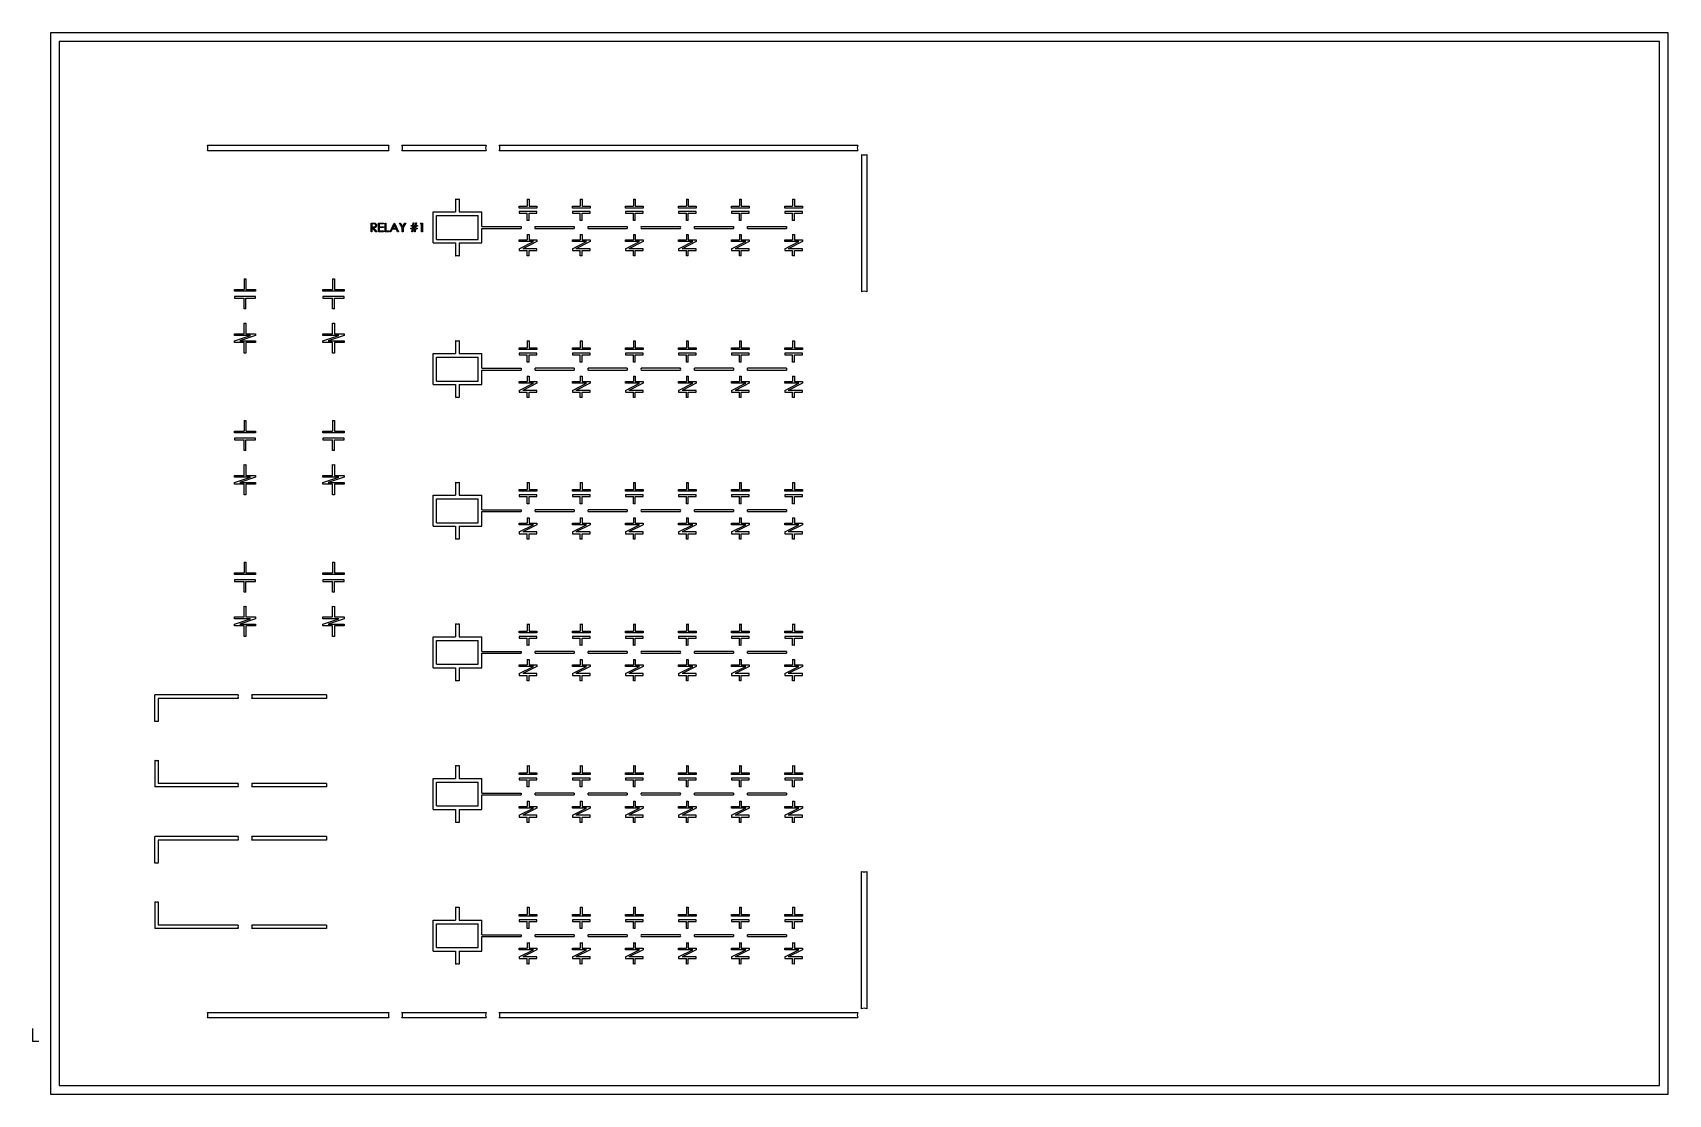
# Model space of a CAD drawing. Header units: millimetres. Extents: x -148 to 776, y -1047 to -448.
import ezdxf

# ---------------------------------------------------------------- set-up
doc = ezdxf.new("R2010")
doc.units = ezdxf.units.MM
doc.header["$PDSIZE"] = -1

msp = doc.modelspace()

# ---------------------------------------------------------------- linework, layer by layer
at = {"color": 7, "linetype": 'Continuous', "lineweight": 25}
for p, q in [((776.08, -447.82), (-138.32, -447.82)), ((-138.32, -447.82), (-138.32, -1047.42)), ((-133.32, -452.82), (-133.32, -1042.42)), ((771.08, -452.82), (-133.32, -452.82)), ((771.08, -1042.42), (771.08, -452.82)), ((776.08, -1047.42), (776.08, -447.82)), ((-49.61, -511.32), (52.98, -511.32)), ((-49.61, -514.32), (52.98, -514.32)), ((60.39, -511.32), (107.98, -511.32)), ((60.39, -514.32), (107.98, -514.32)), ((115.39, -511.32), (317.98, -511.32)), ((115.39, -514.32), (317.98, -514.32)), ((320.18, -516.52), (320.18, -594.11)), ((323.18, -516.52), (323.18, -594.11)), ((90.68, -541.69), (90.68, -549.07)), ((92.68, -541.69), (92.68, -549.07)), ((131.18, -541.78), (131.18, -545.82)), ((132.18, -541.78), (132.18, -545.82)), ((161.18, -541.78), (161.18, -545.82)), ((162.18, -541.78), (162.18, -545.82)), ((191.18, -541.78), (191.18, -545.82)), ((192.18, -541.78), (192.18, -545.82)), ((221.18, -541.78), (221.18, -545.82)), ((222.18, -541.78), (222.18, -545.82)), ((251.18, -541.78), (251.18, -545.82)), ((252.18, -541.78), (252.18, -545.82)), ((281.18, -541.78), (281.18, -545.82)), ((282.18, -541.78), (282.18, -545.82)), ((77.93, -566.57), (77.93, -549.07)), ((77.93, -549.07), (90.68, -549.07)), ((79.93, -564.57), (79.93, -551.07)), ((79.93, -551.07), (103.43, -551.07)), ((92.68, -549.07), (105.43, -549.07)), ((103.43, -564.57), (103.43, -551.07)), ((105.43, -557.32), (105.43, -549.07)), ((126.68, -546.82), (126.68, -545.82)), ((126.68, -545.82), (131.18, -545.82)), ((136.68, -546.82), (126.68, -546.82)), ((126.68, -548.82), (126.68, -549.82)), ((136.68, -548.82), (126.68, -548.82)), ((126.68, -549.82), (131.18, -549.82)), ((131.18, -553.85), (131.18, -549.82)), ((132.18, -545.82), (136.68, -545.82)), ((132.18, -549.82), (136.68, -549.82)), ((132.18, -553.85), (132.18, -549.82)), ((136.68, -545.82), (136.68, -546.82)), ((136.68, -549.82), (136.68, -548.82)), ((156.68, -545.82), (161.18, -545.82)), ((156.68, -546.82), (156.68, -545.82)), ((166.68, -546.82), (156.68, -546.82)), ((156.68, -548.82), (156.68, -549.82)), ((166.68, -548.82), (156.68, -548.82)), ((156.68, -549.82), (161.18, -549.82)), ((161.18, -553.85), (161.18, -549.82)), ((162.18, -545.82), (166.68, -545.82)), ((162.18, -549.82), (166.68, -549.82)), ((162.18, -553.85), (162.18, -549.82)), ((166.68, -545.82), (166.68, -546.82)), ((166.68, -549.82), (166.68, -548.82)), ((186.68, -546.82), (186.68, -545.82)), ((186.68, -545.82), (191.18, -545.82)), ((196.68, -546.82), (186.68, -546.82)), ((186.68, -548.82), (186.68, -549.82)), ((196.68, -548.82), (186.68, -548.82)), ((186.68, -549.82), (191.18, -549.82)), ((191.18, -553.85), (191.18, -549.82)), ((192.18, -545.82), (196.68, -545.82)), ((192.18, -549.82), (196.68, -549.82)), ((192.18, -553.85), (192.18, -549.82)), ((196.68, -545.82), (196.68, -546.82)), ((196.68, -549.82), (196.68, -548.82)), ((216.68, -546.82), (216.68, -545.82)), ((216.68, -545.82), (221.18, -545.82)), ((226.68, -546.82), (216.68, -546.82)), ((216.68, -548.82), (216.68, -549.82)), ((226.68, -548.82), (216.68, -548.82)), ((216.68, -549.82), (221.18, -549.82)), ((221.18, -553.85), (221.18, -549.82)), ((222.18, -545.82), (226.68, -545.82)), ((222.18, -549.82), (226.68, -549.82)), ((222.18, -553.85), (222.18, -549.82)), ((226.68, -545.82), (226.68, -546.82)), ((226.68, -549.82), (226.68, -548.82)), ((246.68, -546.82), (246.68, -545.82)), ((246.68, -545.82), (251.18, -545.82)), ((256.68, -546.82), (246.68, -546.82)), ((246.68, -548.82), (246.68, -549.82)), ((256.68, -548.82), (246.68, -548.82)), ((246.68, -549.82), (251.18, -549.82)), ((251.18, -553.85), (251.18, -549.82)), ((252.18, -545.82), (256.68, -545.82)), ((252.18, -549.82), (256.68, -549.82)), ((252.18, -553.85), (252.18, -549.82)), ((256.68, -545.82), (256.68, -546.82)), ((256.68, -549.82), (256.68, -548.82)), ((276.68, -546.82), (276.68, -545.82)), ((276.68, -545.82), (281.18, -545.82)), ((286.68, -546.82), (276.68, -546.82)), ((286.68, -548.82), (276.68, -548.82)), ((276.68, -548.82), (276.68, -549.82)), ((276.68, -549.82), (281.18, -549.82)), ((281.18, -553.85), (281.18, -549.82)), ((282.18, -545.82), (286.68, -545.82)), ((282.18, -553.85), (282.18, -549.82)), ((282.18, -549.82), (286.68, -549.82)), ((286.68, -545.82), (286.68, -546.82)), ((286.68, -549.82), (286.68, -548.82)), ((42.9, -555.32), (43.9, -555.32)), ((42.9, -560.32), (42.9, -555.32)), ((43.35, -560.32), (42.9, -560.32)), ((44.29, -555.83), (43.35, -555.83)), ((43.35, -555.83), (43.35, -557.5)), ((43.35, -557.5), (44.27, -557.5)), ((43.71, -558.01), (43.35, -558.01)), ((43.35, -558.01), (43.35, -560.32)), ((45.55, -560.32), (43.71, -558.01)), ((44.27, -558.01), (46.11, -560.32)), ((46.11, -560.32), (45.55, -560.32)), ((47.13, -555.32), (49.95, -555.32)), ((47.13, -560.32), (47.13, -555.32)), ((49.95, -560.32), (47.13, -560.32)), ((49.95, -555.83), (47.58, -555.83)), ((47.58, -555.83), (47.58, -557.37)), ((47.58, -557.37), (49.95, -557.37)), ((49.95, -557.88), (47.58, -557.88)), ((47.58, -557.88), (47.58, -559.8)), ((47.58, -559.8), (49.95, -559.8)), ((49.95, -555.32), (49.95, -555.83)), ((49.95, -557.37), (49.95, -557.88)), ((49.95, -559.8), (49.95, -560.32)), ((50.85, -555.32), (51.3, -555.32)), ((50.85, -560.32), (50.85, -555.32)), ((53.22, -560.32), (50.85, -560.32)), ((51.3, -555.32), (51.3, -559.8)), ((51.3, -559.8), (53.22, -559.8)), ((53.22, -559.8), (53.22, -560.32)), ((53.67, -560.32), (56.04, -555.32)), ((54.16, -560.32), (53.67, -560.32)), ((54.92, -558.71), (54.16, -560.32)), ((57.19, -558.71), (54.92, -558.71)), ((56.07, -556.29), (55.17, -558.2)), ((55.17, -558.2), (56.95, -558.2)), ((56.04, -555.32), (56.11, -555.32)), ((56.95, -558.2), (56.07, -556.29)), ((56.11, -555.32), (58.41, -560.32)), ((57.93, -560.32), (57.19, -558.71)), ((58.41, -560.32), (57.93, -560.32)), ((60.53, -557.94), (58.93, -555.32)), ((58.93, -555.32), (59.44, -555.32)), ((59.44, -555.32), (60.75, -557.46)), ((60.53, -560.32), (60.53, -557.94)), ((60.98, -560.32), (60.53, -560.32)), ((60.75, -557.46), (62.07, -555.32)), ((62.58, -555.32), (60.98, -557.94)), ((60.98, -557.94), (60.98, -560.32)), ((62.07, -555.32), (62.58, -555.32)), ((65.4, -558.58), (65.4, -558.26)), ((65.4, -558.26), (66.29, -558.26)), ((66.24, -558.58), (65.4, -558.58)), ((65.53, -557.11), (65.53, -556.79)), ((65.53, -556.79), (66.51, -556.79)), ((66.46, -557.11), (65.53, -557.11)), ((65.98, -560.32), (66.24, -558.58)), ((66.37, -560.32), (65.98, -560.32)), ((66.29, -558.26), (66.46, -557.11)), ((66.63, -558.58), (66.37, -560.32)), ((66.51, -556.79), (66.75, -555.19)), ((67.65, -558.58), (66.63, -558.58)), ((66.85, -557.11), (66.67, -558.26)), ((66.67, -558.26), (67.7, -558.26)), ((66.75, -555.19), (67.13, -555.19)), ((67.87, -557.11), (66.85, -557.11)), ((67.13, -555.19), (66.89, -556.79)), ((66.89, -556.79), (67.92, -556.79)), ((67.39, -560.32), (67.65, -558.58)), ((67.78, -560.32), (67.39, -560.32)), ((67.7, -558.26), (67.87, -557.11)), ((68.04, -558.58), (67.78, -560.32)), ((67.92, -556.79), (68.16, -555.19)), ((68.99, -558.58), (68.04, -558.58)), ((68.26, -557.11), (68.08, -558.26)), ((68.08, -558.26), (68.99, -558.26)), ((68.16, -555.19), (68.54, -555.19)), ((69.12, -557.11), (68.26, -557.11)), ((68.54, -555.19), (68.3, -556.79)), ((68.3, -556.79), (69.12, -556.79)), ((68.99, -558.26), (68.99, -558.58)), ((69.12, -556.79), (69.12, -557.11)), ((70.72, -555.83), (71.02, -555.32)), ((71.49, -555.83), (70.72, -555.83)), ((71.02, -555.32), (71.94, -555.32)), ((71.49, -560.32), (71.49, -555.83)), ((71.94, -560.32), (71.49, -560.32)), ((71.94, -555.32), (71.94, -560.32)), ((105.43, -557.32), (127.72, -557.32)), ((105.43, -558.32), (127.72, -558.32)), ((105.43, -566.57), (105.43, -558.32)), ((131.18, -561.78), (131.18, -564.82)), ((132.18, -561.78), (132.18, -564.82)), ((135.43, -557.32), (135.43, -558.32)), ((135.43, -557.32), (157.72, -557.32)), ((135.43, -558.32), (157.72, -558.32)), ((161.18, -561.78), (161.18, -564.82)), ((162.18, -561.78), (162.18, -564.82)), ((165.65, -557.32), (187.72, -557.32)), ((165.65, -558.32), (187.72, -558.32)), ((191.18, -561.78), (191.18, -564.82)), ((192.18, -561.78), (192.18, -564.82)), ((195.65, -557.32), (217.72, -557.32)), ((195.65, -558.32), (217.72, -558.32)), ((221.18, -561.78), (221.18, -564.82)), ((222.18, -561.78), (222.18, -564.82)), ((225.65, -557.32), (247.72, -557.32)), ((225.65, -558.32), (247.72, -558.32)), ((251.18, -561.78), (251.18, -564.82)), ((252.18, -561.78), (252.18, -564.82)), ((255.65, -557.32), (277.72, -557.32)), ((255.65, -558.32), (277.72, -558.32)), ((281.18, -561.78), (281.18, -564.82)), ((282.18, -561.78), (282.18, -564.82)), ((77.93, -566.57), (90.68, -566.57)), ((79.93, -564.57), (103.43, -564.57)), ((90.68, -566.57), (90.68, -573.94)), ((92.68, -566.57), (105.43, -566.57)), ((92.68, -566.57), (92.68, -573.94)), ((126.68, -565.82), (126.68, -564.82)), ((126.68, -564.82), (131.18, -564.82)), ((126.68, -569.82), (134.68, -565.82)), ((134.68, -565.82), (126.68, -565.82)), ((126.68, -569.82), (126.68, -570.82)), ((126.68, -570.82), (131.18, -570.82)), ((136.68, -565.82), (128.68, -569.82)), ((136.68, -569.82), (128.68, -569.82)), ((131.18, -573.85), (131.18, -570.82)), ((132.18, -564.82), (136.68, -564.82)), ((132.18, -570.82), (136.68, -570.82)), ((132.18, -573.85), (132.18, -570.82)), ((136.68, -564.82), (136.68, -565.82)), ((136.68, -570.82), (136.68, -569.82)), ((156.68, -565.82), (156.68, -564.82)), ((156.68, -564.82), (161.18, -564.82)), ((156.68, -569.82), (164.68, -565.82)), ((164.68, -565.82), (156.68, -565.82)), ((156.68, -569.82), (156.68, -570.82)), ((156.68, -570.82), (161.18, -570.82)), ((166.68, -565.82), (158.68, -569.82)), ((166.68, -569.82), (158.68, -569.82)), ((161.18, -573.85), (161.18, -570.82)), ((162.18, -564.82), (166.68, -564.82)), ((162.18, -570.82), (166.68, -570.82)), ((162.18, -573.85), (162.18, -570.82)), ((166.68, -564.82), (166.68, -565.82)), ((166.68, -570.82), (166.68, -569.82)), ((186.68, -565.82), (186.68, -564.82)), ((186.68, -564.82), (191.18, -564.82)), ((186.68, -569.82), (194.68, -565.82)), ((194.68, -565.82), (186.68, -565.82)), ((186.68, -569.82), (186.68, -570.82)), ((186.68, -570.82), (191.18, -570.82)), ((196.68, -565.82), (188.68, -569.82)), ((196.68, -569.82), (188.68, -569.82)), ((191.18, -573.85), (191.18, -570.82)), ((192.18, -564.82), (196.68, -564.82)), ((192.18, -570.82), (196.68, -570.82)), ((192.18, -573.85), (192.18, -570.82)), ((196.68, -564.82), (196.68, -565.82)), ((196.68, -570.82), (196.68, -569.82)), ((216.68, -564.82), (221.18, -564.82)), ((216.68, -565.82), (216.68, -564.82)), ((224.68, -565.82), (216.68, -565.82)), ((216.68, -569.82), (224.68, -565.82)), ((216.68, -569.82), (216.68, -570.82)), ((216.68, -570.82), (221.18, -570.82)), ((226.68, -565.82), (218.68, -569.82)), ((226.68, -569.82), (218.68, -569.82)), ((221.18, -573.85), (221.18, -570.82)), ((222.18, -564.82), (226.68, -564.82)), ((222.18, -570.82), (226.68, -570.82)), ((222.18, -573.85), (222.18, -570.82)), ((226.68, -564.82), (226.68, -565.82)), ((226.68, -570.82), (226.68, -569.82)), ((246.68, -565.82), (246.68, -564.82)), ((246.68, -564.82), (251.18, -564.82)), ((254.68, -565.82), (246.68, -565.82)), ((246.68, -569.82), (254.68, -565.82)), ((246.68, -569.82), (246.68, -570.82)), ((246.68, -570.82), (251.18, -570.82)), ((256.68, -565.82), (248.68, -569.82)), ((256.68, -569.82), (248.68, -569.82)), ((251.18, -573.85), (251.18, -570.82)), ((252.18, -564.82), (256.68, -564.82)), ((252.18, -570.82), (256.68, -570.82)), ((252.18, -573.85), (252.18, -570.82)), ((256.68, -564.82), (256.68, -565.82)), ((256.68, -570.82), (256.68, -569.82)), ((276.68, -564.82), (281.18, -564.82)), ((276.68, -565.82), (276.68, -564.82)), ((276.68, -569.82), (284.68, -565.82)), ((284.68, -565.82), (276.68, -565.82)), ((276.68, -569.82), (276.68, -570.82)), ((276.68, -570.82), (281.18, -570.82)), ((286.68, -565.82), (278.68, -569.82)), ((286.68, -569.82), (278.68, -569.82)), ((281.18, -573.85), (281.18, -570.82)), ((282.18, -564.82), (286.68, -564.82)), ((282.18, -570.82), (286.68, -570.82)), ((282.18, -573.85), (282.18, -570.82)), ((286.68, -564.82), (286.68, -565.82)), ((286.68, -570.82), (286.68, -569.82)), ((-28.82, -586.78), (-28.82, -592.82)), ((-27.82, -586.78), (-27.82, -592.82)), ((21.18, -586.78), (21.18, -592.82)), ((22.18, -586.78), (22.18, -592.82)), ((-34.32, -593.82), (-34.32, -592.82)), ((-34.32, -592.82), (-28.82, -592.82)), ((-22.32, -593.82), (-34.32, -593.82)), ((-34.32, -596.82), (-34.32, -597.82)), ((-22.32, -596.82), (-34.32, -596.82)), ((-34.32, -597.82), (-28.82, -597.82)), ((-28.82, -603.85), (-28.82, -597.82)), ((-27.82, -592.82), (-22.32, -592.82)), ((-27.82, -597.82), (-22.32, -597.82)), ((-27.82, -603.85), (-27.82, -597.82)), ((-22.32, -592.82), (-22.32, -593.82)), ((-22.32, -597.82), (-22.32, -596.82)), ((15.68, -593.82), (15.68, -592.82)), ((15.68, -592.82), (21.18, -592.82)), ((27.68, -593.82), (15.68, -593.82)), ((15.68, -596.82), (15.68, -597.82)), ((27.68, -596.82), (15.68, -596.82)), ((15.68, -597.82), (21.18, -597.82)), ((21.18, -603.85), (21.18, -597.82)), ((22.18, -592.82), (27.68, -592.82)), ((22.18, -597.82), (27.68, -597.82)), ((22.18, -603.85), (22.18, -597.82)), ((27.68, -592.82), (27.68, -593.82)), ((27.68, -597.82), (27.68, -596.82)), ((-34.32, -618.82), (-34.32, -617.82)), ((-34.32, -617.82), (-28.82, -617.82)), ((-34.32, -621.82), (-25.32, -618.82)), ((-25.32, -618.82), (-34.32, -618.82)), ((-22.32, -618.82), (-31.32, -621.82)), ((-28.82, -617.82), (-28.82, -611.78)), ((-27.82, -611.78), (-27.82, -617.82)), ((-27.82, -617.82), (-22.32, -617.82)), ((-22.32, -617.82), (-22.32, -618.82)), ((15.68, -618.82), (15.68, -617.82)), ((15.68, -617.82), (21.18, -617.82)), ((15.68, -621.82), (24.68, -618.82)), ((24.68, -618.82), (15.68, -618.82)), ((27.68, -618.82), (18.68, -621.82)), ((21.18, -617.82), (21.18, -611.78)), ((22.18, -611.78), (22.18, -617.82)), ((22.18, -617.82), (27.68, -617.82)), ((27.68, -617.82), (27.68, -618.82)), ((-34.32, -622.82), (-34.32, -621.82)), ((-28.82, -622.82), (-34.32, -622.82)), ((-31.32, -621.82), (-22.32, -621.82)), ((-28.82, -628.85), (-28.82, -622.82)), ((-22.32, -622.82), (-27.82, -622.82)), ((-27.82, -622.82), (-27.82, -628.85)), ((-22.32, -621.82), (-22.32, -622.82)), ((15.68, -622.82), (15.68, -621.82)), ((21.18, -622.82), (15.68, -622.82)), ((18.68, -621.82), (27.68, -621.82)), ((21.18, -628.85), (21.18, -622.82)), ((27.68, -622.82), (22.18, -622.82)), ((22.18, -622.82), (22.18, -628.85)), ((27.68, -621.82), (27.68, -622.82)), ((90.68, -621.69), (90.68, -629.07)), ((92.68, -621.69), (92.68, -629.07)), ((126.68, -626.82), (126.68, -625.82)), ((126.68, -625.82), (131.18, -625.82)), ((136.68, -626.82), (126.68, -626.82)), ((131.18, -621.78), (131.18, -625.82)), ((132.18, -621.78), (132.18, -625.82)), ((132.18, -625.82), (136.68, -625.82)), ((136.68, -625.82), (136.68, -626.82)), ((156.68, -626.82), (156.68, -625.82)), ((156.68, -625.82), (161.18, -625.82)), ((166.68, -626.82), (156.68, -626.82)), ((161.18, -621.78), (161.18, -625.82)), ((162.18, -621.78), (162.18, -625.82)), ((162.18, -625.82), (166.68, -625.82)), ((166.68, -625.82), (166.68, -626.82)), ((186.68, -625.82), (191.18, -625.82)), ((186.68, -626.82), (186.68, -625.82)), ((196.68, -626.82), (186.68, -626.82)), ((191.18, -621.78), (191.18, -625.82)), ((192.18, -621.78), (192.18, -625.82)), ((192.18, -625.82), (196.68, -625.82)), ((196.68, -625.82), (196.68, -626.82)), ((216.68, -626.82), (216.68, -625.82)), ((216.68, -625.82), (221.18, -625.82)), ((226.68, -626.82), (216.68, -626.82)), ((221.18, -621.78), (221.18, -625.82)), ((222.18, -621.78), (222.18, -625.82)), ((222.18, -625.82), (226.68, -625.82)), ((226.68, -625.82), (226.68, -626.82)), ((246.68, -625.82), (251.18, -625.82)), ((246.68, -626.82), (246.68, -625.82)), ((256.68, -626.82), (246.68, -626.82)), ((251.18, -621.78), (251.18, -625.82)), ((252.18, -621.78), (252.18, -625.82)), ((252.18, -625.82), (256.68, -625.82)), ((256.68, -625.82), (256.68, -626.82)), ((276.68, -625.82), (281.18, -625.82)), ((276.68, -626.82), (276.68, -625.82)), ((286.68, -626.82), (276.68, -626.82)), ((281.18, -621.78), (281.18, -625.82)), ((282.18, -621.78), (282.18, -625.82)), ((282.18, -625.82), (286.68, -625.82)), ((286.68, -625.82), (286.68, -626.82)), ((77.93, -646.57), (77.93, -629.07)), ((77.93, -629.07), (90.68, -629.07)), ((79.93, -644.57), (79.93, -631.07)), ((79.93, -631.07), (103.43, -631.07)), ((92.68, -629.07), (105.43, -629.07)), ((103.43, -644.57), (103.43, -631.07)), ((105.43, -637.32), (105.43, -629.07)), ((105.43, -637.32), (127.72, -637.32)), ((126.68, -628.82), (126.68, -629.82)), ((136.68, -628.82), (126.68, -628.82)), ((126.68, -629.82), (131.18, -629.82)), ((131.18, -633.85), (131.18, -629.82)), ((132.18, -629.82), (136.68, -629.82)), ((132.18, -633.85), (132.18, -629.82)), ((157.72, -637.32), (135.65, -637.32)), ((136.68, -629.82), (136.68, -628.82)), ((156.68, -628.82), (156.68, -629.82)), ((166.68, -628.82), (156.68, -628.82)), ((156.68, -629.82), (161.18, -629.82)), ((161.18, -633.85), (161.18, -629.82)), ((162.18, -633.85), (162.18, -629.82)), ((162.18, -629.82), (166.68, -629.82)), ((187.72, -637.32), (165.65, -637.32)), ((166.68, -629.82), (166.68, -628.82)), ((186.68, -628.82), (186.68, -629.82)), ((196.68, -628.82), (186.68, -628.82)), ((186.68, -629.82), (191.18, -629.82)), ((191.18, -633.85), (191.18, -629.82)), ((192.18, -629.82), (196.68, -629.82)), ((192.18, -633.85), (192.18, -629.82)), ((217.72, -637.32), (195.65, -637.32)), ((196.68, -629.82), (196.68, -628.82)), ((216.68, -628.82), (216.68, -629.82)), ((226.68, -628.82), (216.68, -628.82)), ((216.68, -629.82), (221.18, -629.82)), ((221.18, -633.85), (221.18, -629.82)), ((222.18, -629.82), (226.68, -629.82)), ((222.18, -633.85), (222.18, -629.82)), ((247.72, -637.32), (225.65, -637.32)), ((226.68, -629.82), (226.68, -628.82)), ((256.68, -628.82), (246.68, -628.82)), ((246.68, -628.82), (246.68, -629.82)), ((246.68, -629.82), (251.18, -629.82)), ((251.18, -633.85), (251.18, -629.82)), ((252.18, -633.85), (252.18, -629.82)), ((252.18, -629.82), (256.68, -629.82)), ((277.72, -637.32), (255.65, -637.32)), ((256.68, -629.82), (256.68, -628.82)), ((276.68, -628.82), (276.68, -629.82)), ((286.68, -628.82), (276.68, -628.82)), ((276.68, -629.82), (281.18, -629.82)), ((281.18, -633.85), (281.18, -629.82)), ((282.18, -633.85), (282.18, -629.82)), ((282.18, -629.82), (286.68, -629.82)), ((286.68, -629.82), (286.68, -628.82)), ((77.93, -646.57), (90.68, -646.57)), ((79.93, -644.57), (103.43, -644.57)), ((90.68, -646.57), (90.68, -653.94)), ((92.68, -646.57), (105.43, -646.57)), ((92.68, -646.57), (92.68, -653.94)), ((105.43, -638.32), (127.72, -638.32)), ((105.43, -646.57), (105.43, -638.32)), ((126.68, -645.82), (126.68, -644.82)), ((126.68, -644.82), (131.18, -644.82)), ((134.68, -645.82), (126.68, -645.82)), ((126.68, -649.82), (134.68, -645.82)), ((136.68, -645.82), (128.68, -649.82)), ((131.18, -641.78), (131.18, -644.82)), ((132.18, -641.78), (132.18, -644.82)), ((132.18, -644.82), (136.68, -644.82)), ((135.65, -638.32), (157.72, -638.32)), ((136.68, -644.82), (136.68, -645.82)), ((156.68, -645.82), (156.68, -644.82)), ((156.68, -644.82), (161.18, -644.82)), ((164.68, -645.82), (156.68, -645.82)), ((156.68, -649.82), (164.68, -645.82)), ((166.68, -645.82), (158.68, -649.82)), ((161.18, -641.78), (161.18, -644.82)), ((162.18, -641.78), (162.18, -644.82)), ((162.18, -644.82), (166.68, -644.82)), ((165.65, -638.32), (187.72, -638.32)), ((166.68, -644.82), (166.68, -645.82)), ((186.68, -645.82), (186.68, -644.82)), ((186.68, -644.82), (191.18, -644.82)), ((194.68, -645.82), (186.68, -645.82)), ((186.68, -649.82), (194.68, -645.82)), ((196.68, -645.82), (188.68, -649.82)), ((191.18, -641.78), (191.18, -644.82)), ((192.18, -641.78), (192.18, -644.82)), ((192.18, -644.82), (196.68, -644.82)), ((195.65, -638.32), (217.72, -638.32)), ((196.68, -644.82), (196.68, -645.82)), ((216.68, -644.82), (221.18, -644.82)), ((216.68, -645.82), (216.68, -644.82)), ((224.68, -645.82), (216.68, -645.82)), ((216.68, -649.82), (224.68, -645.82)), ((226.68, -645.82), (218.68, -649.82)), ((221.18, -641.78), (221.18, -644.82)), ((222.18, -641.78), (222.18, -644.82)), ((222.18, -644.82), (226.68, -644.82)), ((225.65, -638.32), (247.72, -638.32)), ((226.68, -644.82), (226.68, -645.82)), ((246.68, -645.82), (246.68, -644.82)), ((246.68, -644.82), (251.18, -644.82)), ((246.68, -649.82), (254.68, -645.82)), ((254.68, -645.82), (246.68, -645.82)), ((256.68, -645.82), (248.68, -649.82)), ((251.18, -641.78), (251.18, -644.82)), ((252.18, -641.78), (252.18, -644.82)), ((252.18, -644.82), (256.68, -644.82)), ((255.65, -638.32), (277.72, -638.32)), ((256.68, -644.82), (256.68, -645.82)), ((276.68, -644.82), (281.18, -644.82)), ((276.68, -645.82), (276.68, -644.82)), ((276.68, -649.82), (284.68, -645.82)), ((284.68, -645.82), (276.68, -645.82)), ((286.68, -645.82), (278.68, -649.82)), ((281.18, -641.78), (281.18, -644.82)), ((282.18, -641.78), (282.18, -644.82)), ((282.18, -644.82), (286.68, -644.82)), ((286.68, -644.82), (286.68, -645.82)), ((126.68, -649.82), (126.68, -650.82)), ((126.68, -650.82), (131.18, -650.82)), ((136.68, -649.82), (128.68, -649.82)), ((131.18, -653.85), (131.18, -650.82)), ((132.18, -650.82), (136.68, -650.82)), ((132.18, -653.85), (132.18, -650.82)), ((136.68, -650.82), (136.68, -649.82)), ((156.68, -649.82), (156.68, -650.82)), ((156.68, -650.82), (161.18, -650.82)), ((166.68, -649.82), (158.68, -649.82)), ((161.18, -653.85), (161.18, -650.82)), ((162.18, -650.82), (166.68, -650.82)), ((162.18, -653.85), (162.18, -650.82)), ((166.68, -650.82), (166.68, -649.82)), ((186.68, -649.82), (186.68, -650.82)), ((186.68, -650.82), (191.18, -650.82)), ((196.68, -649.82), (188.68, -649.82)), ((191.18, -653.85), (191.18, -650.82)), ((192.18, -650.82), (196.68, -650.82)), ((192.18, -653.85), (192.18, -650.82)), ((196.68, -650.82), (196.68, -649.82)), ((216.68, -649.82), (216.68, -650.82)), ((216.68, -650.82), (221.18, -650.82)), ((226.68, -649.82), (218.68, -649.82)), ((221.18, -653.85), (221.18, -650.82)), ((222.18, -650.82), (226.68, -650.82)), ((222.18, -653.85), (222.18, -650.82)), ((226.68, -650.82), (226.68, -649.82)), ((246.68, -649.82), (246.68, -650.82)), ((246.68, -650.82), (251.18, -650.82)), ((256.68, -649.82), (248.68, -649.82)), ((251.18, -653.85), (251.18, -650.82)), ((252.18, -650.82), (256.68, -650.82)), ((252.18, -653.85), (252.18, -650.82)), ((256.68, -650.82), (256.68, -649.82)), ((276.68, -649.82), (276.68, -650.82)), ((276.68, -650.82), (281.18, -650.82)), ((286.68, -649.82), (278.68, -649.82)), ((281.18, -653.85), (281.18, -650.82)), ((282.18, -650.82), (286.68, -650.82)), ((282.18, -653.85), (282.18, -650.82)), ((286.68, -650.82), (286.68, -649.82)), ((-34.32, -672.82), (-28.82, -672.82)), ((-34.32, -673.82), (-34.32, -672.82)), ((-22.32, -673.82), (-34.32, -673.82)), ((-28.82, -666.78), (-28.82, -672.82)), ((-27.82, -666.78), (-27.82, -672.82)), ((-27.82, -672.82), (-22.32, -672.82)), ((-22.32, -672.82), (-22.32, -673.82)), ((15.68, -672.82), (21.18, -672.82)), ((15.68, -673.82), (15.68, -672.82)), ((27.68, -673.82), (15.68, -673.82)), ((21.18, -666.78), (21.18, -672.82)), ((22.18, -666.78), (22.18, -672.82)), ((22.18, -672.82), (27.68, -672.82)), ((27.68, -672.82), (27.68, -673.82)), ((-34.32, -676.82), (-34.32, -677.82)), ((-22.32, -676.82), (-34.32, -676.82)), ((-34.32, -677.82), (-28.82, -677.82)), ((-28.82, -683.85), (-28.82, -677.82)), ((-27.82, -683.85), (-27.82, -677.82)), ((-27.82, -677.82), (-22.32, -677.82)), ((-22.32, -677.82), (-22.32, -676.82)), ((27.68, -676.82), (15.68, -676.82)), ((15.68, -676.82), (15.68, -677.82)), ((15.68, -677.82), (21.18, -677.82)), ((21.18, -683.85), (21.18, -677.82)), ((22.18, -683.85), (22.18, -677.82)), ((22.18, -677.82), (27.68, -677.82)), ((27.68, -677.82), (27.68, -676.82)), ((-28.82, -697.82), (-28.82, -691.78)), ((-27.82, -691.78), (-27.82, -697.82)), ((21.18, -697.82), (21.18, -691.78)), ((22.18, -691.78), (22.18, -697.82)), ((-34.32, -698.82), (-34.32, -697.82)), ((-34.32, -697.82), (-28.82, -697.82)), ((-34.32, -701.82), (-25.32, -698.82)), ((-25.32, -698.82), (-34.32, -698.82)), ((-34.32, -702.82), (-34.32, -701.82)), ((-22.32, -698.82), (-31.32, -701.82)), ((-31.32, -701.82), (-22.32, -701.82)), ((-27.82, -697.82), (-22.32, -697.82)), ((-22.32, -697.82), (-22.32, -698.82)), ((-22.32, -701.82), (-22.32, -702.82)), ((15.68, -698.82), (15.68, -697.82)), ((15.68, -697.82), (21.18, -697.82)), ((15.68, -701.82), (24.68, -698.82)), ((24.68, -698.82), (15.68, -698.82)), ((15.68, -702.82), (15.68, -701.82)), ((27.68, -698.82), (18.68, -701.82)), ((18.68, -701.82), (27.68, -701.82)), ((22.18, -697.82), (27.68, -697.82)), ((27.68, -697.82), (27.68, -698.82)), ((27.68, -701.82), (27.68, -702.82)), ((90.68, -701.69), (90.68, -709.07)), ((92.68, -701.69), (92.68, -709.07)), ((131.18, -701.78), (131.18, -705.82)), ((132.18, -701.78), (132.18, -705.82)), ((161.18, -701.78), (161.18, -705.82)), ((162.18, -701.78), (162.18, -705.82)), ((191.18, -701.78), (191.18, -705.82)), ((192.18, -701.78), (192.18, -705.82)), ((221.18, -701.78), (221.18, -705.82)), ((222.18, -701.78), (222.18, -705.82)), ((251.18, -701.78), (251.18, -705.82)), ((252.18, -701.78), (252.18, -705.82)), ((281.18, -701.78), (281.18, -705.82)), ((282.18, -701.78), (282.18, -705.82)), ((-28.82, -702.82), (-34.32, -702.82)), ((-28.82, -708.85), (-28.82, -702.82)), ((-22.32, -702.82), (-27.82, -702.82)), ((-27.82, -702.82), (-27.82, -708.85)), ((21.18, -702.82), (15.68, -702.82)), ((21.18, -708.85), (21.18, -702.82)), ((27.68, -702.82), (22.18, -702.82)), ((22.18, -702.82), (22.18, -708.85)), ((77.93, -709.07), (90.68, -709.07)), ((77.93, -726.57), (77.93, -709.07)), ((79.93, -711.07), (103.43, -711.07)), ((79.93, -724.57), (79.93, -711.07)), ((92.68, -709.07), (105.43, -709.07)), ((103.43, -724.57), (103.43, -711.07)), ((105.43, -717.32), (105.43, -709.07)), ((126.68, -706.82), (126.68, -705.82)), ((126.68, -705.82), (131.18, -705.82)), ((136.68, -706.82), (126.68, -706.82)), ((136.68, -708.82), (126.68, -708.82)), ((126.68, -708.82), (126.68, -709.82)), ((126.68, -709.82), (131.18, -709.82)), ((131.18, -713.85), (131.18, -709.82)), ((132.18, -705.82), (136.68, -705.82)), ((132.18, -709.82), (136.68, -709.82)), ((132.18, -713.85), (132.18, -709.82)), ((136.68, -705.82), (136.68, -706.82)), ((136.68, -709.82), (136.68, -708.82)), ((156.68, -706.82), (156.68, -705.82)), ((156.68, -705.82), (161.18, -705.82)), ((166.68, -706.82), (156.68, -706.82)), ((156.68, -708.82), (156.68, -709.82)), ((166.68, -708.82), (156.68, -708.82)), ((156.68, -709.82), (161.18, -709.82)), ((161.18, -713.85), (161.18, -709.82)), ((162.18, -705.82), (166.68, -705.82)), ((162.18, -709.82), (166.68, -709.82)), ((162.18, -713.85), (162.18, -709.82)), ((166.68, -705.82), (166.68, -706.82)), ((166.68, -709.82), (166.68, -708.82)), ((186.68, -705.82), (191.18, -705.82)), ((186.68, -706.82), (186.68, -705.82)), ((196.68, -706.82), (186.68, -706.82)), ((196.68, -708.82), (186.68, -708.82)), ((186.68, -708.82), (186.68, -709.82)), ((186.68, -709.82), (191.18, -709.82)), ((191.18, -713.85), (191.18, -709.82)), ((192.18, -705.82), (196.68, -705.82)), ((192.18, -709.82), (196.68, -709.82)), ((192.18, -713.85), (192.18, -709.82)), ((196.68, -705.82), (196.68, -706.82)), ((196.68, -709.82), (196.68, -708.82)), ((216.68, -705.82), (221.18, -705.82)), ((216.68, -706.82), (216.68, -705.82)), ((226.68, -706.82), (216.68, -706.82)), ((226.68, -708.82), (216.68, -708.82)), ((216.68, -708.82), (216.68, -709.82)), ((216.68, -709.82), (221.18, -709.82)), ((221.18, -713.85), (221.18, -709.82)), ((222.18, -705.82), (226.68, -705.82)), ((222.18, -713.85), (222.18, -709.82)), ((222.18, -709.82), (226.68, -709.82)), ((226.68, -705.82), (226.68, -706.82)), ((226.68, -709.82), (226.68, -708.82)), ((246.68, -705.82), (251.18, -705.82)), ((246.68, -706.82), (246.68, -705.82)), ((256.68, -706.82), (246.68, -706.82)), ((256.68, -708.82), (246.68, -708.82)), ((246.68, -708.82), (246.68, -709.82)), ((246.68, -709.82), (251.18, -709.82)), ((251.18, -713.85), (251.18, -709.82)), ((252.18, -705.82), (256.68, -705.82)), ((252.18, -709.82), (256.68, -709.82)), ((252.18, -713.85), (252.18, -709.82)), ((256.68, -705.82), (256.68, -706.82)), ((256.68, -709.82), (256.68, -708.82)), ((276.68, -705.82), (281.18, -705.82)), ((276.68, -706.82), (276.68, -705.82)), ((286.68, -706.82), (276.68, -706.82)), ((276.68, -708.82), (276.68, -709.82)), ((286.68, -708.82), (276.68, -708.82)), ((276.68, -709.82), (281.18, -709.82)), ((281.18, -713.85), (281.18, -709.82)), ((282.18, -705.82), (286.68, -705.82)), ((282.18, -713.85), (282.18, -709.82)), ((282.18, -709.82), (286.68, -709.82)), ((286.68, -705.82), (286.68, -706.82)), ((286.68, -709.82), (286.68, -708.82)), ((105.43, -717.32), (127.72, -717.32)), ((105.43, -718.32), (127.72, -718.32)), ((105.43, -726.57), (105.43, -718.32)), ((157.72, -717.32), (135.65, -717.32)), ((135.65, -718.32), (157.72, -718.32)), ((187.72, -717.32), (165.65, -717.32)), ((165.65, -718.32), (187.72, -718.32)), ((217.72, -717.32), (195.65, -717.32)), ((195.65, -718.32), (217.72, -718.32)), ((247.72, -717.32), (225.65, -717.32)), ((225.65, -718.32), (247.72, -718.32)), ((277.72, -717.32), (255.65, -717.32)), ((255.65, -718.32), (277.72, -718.32)), ((77.93, -726.57), (90.68, -726.57)), ((79.93, -724.57), (103.43, -724.57)), ((90.68, -726.57), (90.68, -733.94)), ((92.68, -726.57), (105.43, -726.57)), ((92.68, -726.57), (92.68, -733.94)), ((126.68, -725.82), (126.68, -724.82)), ((126.68, -724.82), (131.18, -724.82)), ((134.68, -725.82), (126.68, -725.82)), ((126.68, -729.82), (134.68, -725.82)), ((126.68, -729.82), (126.68, -730.82)), ((136.68, -725.82), (128.68, -729.82)), ((136.68, -729.82), (128.68, -729.82)), ((131.18, -721.78), (131.18, -724.82)), ((132.18, -721.78), (132.18, -724.82)), ((132.18, -724.82), (136.68, -724.82)), ((136.68, -724.82), (136.68, -725.82)), ((136.68, -730.82), (136.68, -729.82)), ((156.68, -724.82), (161.18, -724.82)), ((156.68, -725.82), (156.68, -724.82)), ((164.68, -725.82), (156.68, -725.82)), ((156.68, -729.82), (164.68, -725.82)), ((156.68, -729.82), (156.68, -730.82)), ((166.68, -725.82), (158.68, -729.82)), ((166.68, -729.82), (158.68, -729.82)), ((161.18, -721.78), (161.18, -724.82)), ((162.18, -721.78), (162.18, -724.82)), ((162.18, -724.82), (166.68, -724.82)), ((166.68, -724.82), (166.68, -725.82)), ((166.68, -730.82), (166.68, -729.82)), ((186.68, -724.82), (191.18, -724.82)), ((186.68, -725.82), (186.68, -724.82)), ((186.68, -729.82), (194.68, -725.82)), ((194.68, -725.82), (186.68, -725.82)), ((186.68, -729.82), (186.68, -730.82)), ((196.68, -725.82), (188.68, -729.82)), ((196.68, -729.82), (188.68, -729.82)), ((191.18, -721.78), (191.18, -724.82)), ((192.18, -721.78), (192.18, -724.82)), ((192.18, -724.82), (196.68, -724.82)), ((196.68, -724.82), (196.68, -725.82)), ((196.68, -730.82), (196.68, -729.82)), ((216.68, -725.82), (216.68, -724.82)), ((216.68, -724.82), (221.18, -724.82)), ((224.68, -725.82), (216.68, -725.82)), ((216.68, -729.82), (224.68, -725.82)), ((216.68, -729.82), (216.68, -730.82)), ((226.68, -725.82), (218.68, -729.82)), ((226.68, -729.82), (218.68, -729.82)), ((221.18, -721.78), (221.18, -724.82)), ((222.18, -721.78), (222.18, -724.82)), ((222.18, -724.82), (226.68, -724.82)), ((226.68, -724.82), (226.68, -725.82)), ((226.68, -730.82), (226.68, -729.82)), ((246.68, -725.82), (246.68, -724.82)), ((246.68, -724.82), (251.18, -724.82)), ((246.68, -729.82), (254.68, -725.82)), ((254.68, -725.82), (246.68, -725.82)), ((246.68, -729.82), (246.68, -730.82)), ((256.68, -725.82), (248.68, -729.82)), ((256.68, -729.82), (248.68, -729.82)), ((251.18, -721.78), (251.18, -724.82)), ((252.18, -721.78), (252.18, -724.82)), ((252.18, -724.82), (256.68, -724.82)), ((256.68, -724.82), (256.68, -725.82)), ((256.68, -730.82), (256.68, -729.82)), ((276.68, -725.82), (276.68, -724.82)), ((276.68, -724.82), (281.18, -724.82)), ((276.68, -729.82), (284.68, -725.82)), ((284.68, -725.82), (276.68, -725.82)), ((276.68, -729.82), (276.68, -730.82)), ((286.68, -725.82), (278.68, -729.82)), ((286.68, -729.82), (278.68, -729.82)), ((281.18, -721.78), (281.18, -724.82)), ((282.18, -721.78), (282.18, -724.82)), ((282.18, -724.82), (286.68, -724.82)), ((286.68, -724.82), (286.68, -725.82)), ((286.68, -730.82), (286.68, -729.82)), ((126.68, -730.82), (131.18, -730.82)), ((131.18, -733.85), (131.18, -730.82)), ((132.18, -730.82), (136.68, -730.82)), ((132.18, -733.85), (132.18, -730.82)), ((156.68, -730.82), (161.18, -730.82)), ((161.18, -733.85), (161.18, -730.82)), ((162.18, -730.82), (166.68, -730.82)), ((162.18, -733.85), (162.18, -730.82)), ((186.68, -730.82), (191.18, -730.82)), ((191.18, -733.85), (191.18, -730.82)), ((192.18, -730.82), (196.68, -730.82)), ((192.18, -733.85), (192.18, -730.82)), ((216.68, -730.82), (221.18, -730.82)), ((221.18, -733.85), (221.18, -730.82)), ((222.18, -730.82), (226.68, -730.82)), ((222.18, -733.85), (222.18, -730.82)), ((246.68, -730.82), (251.18, -730.82)), ((251.18, -733.85), (251.18, -730.82)), ((252.18, -730.82), (256.68, -730.82)), ((252.18, -733.85), (252.18, -730.82)), ((276.68, -730.82), (281.18, -730.82)), ((281.18, -733.85), (281.18, -730.82)), ((282.18, -730.82), (286.68, -730.82)), ((282.18, -733.85), (282.18, -730.82)), ((-28.82, -746.78), (-28.82, -752.82)), ((-27.82, -746.78), (-27.82, -752.82)), ((21.18, -746.78), (21.18, -752.82)), ((22.18, -746.78), (22.18, -752.82)), ((-34.32, -752.82), (-28.82, -752.82)), ((-34.32, -753.82), (-34.32, -752.82)), ((-22.32, -753.82), (-34.32, -753.82)), ((-34.32, -756.82), (-34.32, -757.82)), ((-22.32, -756.82), (-34.32, -756.82)), ((-34.32, -757.82), (-28.82, -757.82)), ((-28.82, -763.85), (-28.82, -757.82)), ((-27.82, -752.82), (-22.32, -752.82)), ((-27.82, -757.82), (-22.32, -757.82)), ((-27.82, -763.85), (-27.82, -757.82)), ((-22.32, -752.82), (-22.32, -753.82)), ((-22.32, -757.82), (-22.32, -756.82)), ((15.68, -753.82), (15.68, -752.82)), ((15.68, -752.82), (21.18, -752.82)), ((27.68, -753.82), (15.68, -753.82)), ((27.68, -756.82), (15.68, -756.82)), ((15.68, -756.82), (15.68, -757.82)), ((15.68, -757.82), (21.18, -757.82)), ((21.18, -763.85), (21.18, -757.82)), ((22.18, -752.82), (27.68, -752.82)), ((22.18, -757.82), (27.68, -757.82)), ((22.18, -763.85), (22.18, -757.82)), ((27.68, -752.82), (27.68, -753.82)), ((27.68, -757.82), (27.68, -756.82)), ((-28.82, -777.82), (-28.82, -771.78)), ((-27.82, -771.78), (-27.82, -777.82)), ((21.18, -777.82), (21.18, -771.78)), ((22.18, -771.78), (22.18, -777.82)), ((-34.32, -778.82), (-34.32, -777.82)), ((-34.32, -777.82), (-28.82, -777.82)), ((-34.32, -781.82), (-25.32, -778.82)), ((-25.32, -778.82), (-34.32, -778.82)), ((-34.32, -782.82), (-34.32, -781.82)), ((-28.82, -782.82), (-34.32, -782.82)), ((-22.32, -778.82), (-31.32, -781.82)), ((-31.32, -781.82), (-22.32, -781.82)), ((-28.82, -788.85), (-28.82, -782.82)), ((-27.82, -777.82), (-22.32, -777.82)), ((-22.32, -782.82), (-27.82, -782.82)), ((-27.82, -782.82), (-27.82, -788.85)), ((-22.32, -777.82), (-22.32, -778.82)), ((-22.32, -781.82), (-22.32, -782.82)), ((15.68, -778.82), (15.68, -777.82)), ((15.68, -777.82), (21.18, -777.82)), ((15.68, -781.82), (24.68, -778.82)), ((24.68, -778.82), (15.68, -778.82)), ((15.68, -782.82), (15.68, -781.82)), ((21.18, -782.82), (15.68, -782.82)), ((27.68, -778.82), (18.68, -781.82)), ((18.68, -781.82), (27.68, -781.82)), ((21.18, -788.85), (21.18, -782.82)), ((22.18, -777.82), (27.68, -777.82)), ((27.68, -782.82), (22.18, -782.82)), ((22.18, -782.82), (22.18, -788.85)), ((27.68, -777.82), (27.68, -778.82)), ((27.68, -781.82), (27.68, -782.82)), ((90.68, -781.69), (90.68, -789.07)), ((92.68, -781.69), (92.68, -789.07)), ((131.18, -781.78), (131.18, -785.82)), ((132.18, -781.78), (132.18, -785.82)), ((161.18, -781.78), (161.18, -785.82)), ((162.18, -781.78), (162.18, -785.82)), ((191.18, -781.78), (191.18, -785.82)), ((192.18, -781.78), (192.18, -785.82)), ((221.18, -781.78), (221.18, -785.82)), ((222.18, -781.78), (222.18, -785.82)), ((251.18, -781.78), (251.18, -785.82)), ((252.18, -781.78), (252.18, -785.82)), ((281.18, -781.78), (281.18, -785.82)), ((282.18, -781.78), (282.18, -785.82)), ((77.93, -806.57), (77.93, -789.07)), ((77.93, -789.07), (90.68, -789.07)), ((79.93, -791.07), (103.43, -791.07)), ((79.93, -804.57), (79.93, -791.07)), ((92.68, -789.07), (105.43, -789.07)), ((103.43, -804.57), (103.43, -791.07)), ((105.43, -797.32), (105.43, -789.07)), ((126.68, -786.82), (126.68, -785.82)), ((126.68, -785.82), (131.18, -785.82)), ((136.68, -786.82), (126.68, -786.82)), ((136.68, -788.82), (126.68, -788.82)), ((126.68, -788.82), (126.68, -789.82)), ((126.68, -789.82), (131.18, -789.82)), ((131.18, -793.85), (131.18, -789.82)), ((132.18, -785.82), (136.68, -785.82)), ((132.18, -789.82), (136.68, -789.82)), ((132.18, -793.85), (132.18, -789.82)), ((136.68, -785.82), (136.68, -786.82)), ((136.68, -789.82), (136.68, -788.82)), ((156.68, -786.82), (156.68, -785.82)), ((156.68, -785.82), (161.18, -785.82)), ((166.68, -786.82), (156.68, -786.82)), ((166.68, -788.82), (156.68, -788.82)), ((156.68, -788.82), (156.68, -789.82)), ((156.68, -789.82), (161.18, -789.82)), ((161.18, -793.85), (161.18, -789.82)), ((162.18, -785.82), (166.68, -785.82)), ((162.18, -789.82), (166.68, -789.82)), ((162.18, -793.85), (162.18, -789.82)), ((166.68, -785.82), (166.68, -786.82)), ((166.68, -789.82), (166.68, -788.82)), ((186.68, -785.82), (191.18, -785.82)), ((186.68, -786.82), (186.68, -785.82)), ((196.68, -786.82), (186.68, -786.82)), ((196.68, -788.82), (186.68, -788.82)), ((186.68, -788.82), (186.68, -789.82)), ((186.68, -789.82), (191.18, -789.82)), ((191.18, -793.85), (191.18, -789.82)), ((192.18, -785.82), (196.68, -785.82)), ((192.18, -789.82), (196.68, -789.82)), ((192.18, -793.85), (192.18, -789.82)), ((196.68, -785.82), (196.68, -786.82)), ((196.68, -789.82), (196.68, -788.82)), ((216.68, -786.82), (216.68, -785.82)), ((216.68, -785.82), (221.18, -785.82)), ((226.68, -786.82), (216.68, -786.82)), ((216.68, -788.82), (216.68, -789.82)), ((226.68, -788.82), (216.68, -788.82)), ((216.68, -789.82), (221.18, -789.82)), ((221.18, -793.85), (221.18, -789.82)), ((222.18, -785.82), (226.68, -785.82)), ((222.18, -789.82), (226.68, -789.82)), ((222.18, -793.85), (222.18, -789.82)), ((226.68, -785.82), (226.68, -786.82)), ((226.68, -789.82), (226.68, -788.82)), ((246.68, -786.82), (246.68, -785.82)), ((246.68, -785.82), (251.18, -785.82)), ((256.68, -786.82), (246.68, -786.82)), ((256.68, -788.82), (246.68, -788.82)), ((246.68, -788.82), (246.68, -789.82)), ((246.68, -789.82), (251.18, -789.82)), ((251.18, -793.85), (251.18, -789.82)), ((252.18, -785.82), (256.68, -785.82)), ((252.18, -789.82), (256.68, -789.82)), ((252.18, -793.85), (252.18, -789.82)), ((256.68, -785.82), (256.68, -786.82)), ((256.68, -789.82), (256.68, -788.82)), ((276.68, -786.82), (276.68, -785.82)), ((276.68, -785.82), (281.18, -785.82)), ((286.68, -786.82), (276.68, -786.82)), ((276.68, -788.82), (276.68, -789.82)), ((286.68, -788.82), (276.68, -788.82)), ((276.68, -789.82), (281.18, -789.82)), ((281.18, -793.85), (281.18, -789.82)), ((282.18, -785.82), (286.68, -785.82)), ((282.18, -789.82), (286.68, -789.82)), ((282.18, -793.85), (282.18, -789.82)), ((286.68, -785.82), (286.68, -786.82)), ((286.68, -789.82), (286.68, -788.82)), ((105.43, -797.32), (127.72, -797.32)), ((105.43, -798.32), (127.72, -798.32)), ((105.43, -806.57), (105.43, -798.32)), ((131.18, -801.78), (131.18, -804.82)), ((132.18, -801.78), (132.18, -804.82)), ((157.72, -797.32), (135.65, -797.32)), ((135.65, -798.32), (157.72, -798.32)), ((161.18, -801.78), (161.18, -804.82)), ((162.18, -801.78), (162.18, -804.82)), ((187.72, -797.32), (165.65, -797.32)), ((165.65, -798.32), (187.72, -798.32)), ((191.18, -801.78), (191.18, -804.82)), ((192.18, -801.78), (192.18, -804.82)), ((217.72, -797.32), (195.65, -797.32)), ((195.65, -798.32), (217.72, -798.32)), ((221.18, -801.78), (221.18, -804.82)), ((222.18, -801.78), (222.18, -804.82)), ((247.72, -797.32), (225.65, -797.32)), ((225.65, -798.32), (247.72, -798.32)), ((251.18, -801.78), (251.18, -804.82)), ((252.18, -801.78), (252.18, -804.82)), ((277.72, -797.32), (255.65, -797.32)), ((255.65, -798.32), (277.72, -798.32)), ((281.18, -801.78), (281.18, -804.82)), ((282.18, -801.78), (282.18, -804.82)), ((77.93, -806.57), (90.68, -806.57)), ((79.93, -804.57), (103.43, -804.57)), ((90.68, -806.57), (90.68, -813.94)), ((92.68, -806.57), (105.43, -806.57)), ((92.68, -806.57), (92.68, -813.94)), ((126.68, -805.82), (126.68, -804.82)), ((126.68, -804.82), (131.18, -804.82)), ((126.68, -809.82), (134.68, -805.82)), ((134.68, -805.82), (126.68, -805.82)), ((126.68, -809.82), (126.68, -810.82)), ((126.68, -810.82), (131.18, -810.82)), ((136.68, -805.82), (128.68, -809.82)), ((136.68, -809.82), (128.68, -809.82)), ((131.18, -813.85), (131.18, -810.82)), ((132.18, -804.82), (136.68, -804.82)), ((132.18, -810.82), (136.68, -810.82)), ((132.18, -813.85), (132.18, -810.82)), ((136.68, -804.82), (136.68, -805.82)), ((136.68, -810.82), (136.68, -809.82)), ((156.68, -805.82), (156.68, -804.82)), ((156.68, -804.82), (161.18, -804.82)), ((156.68, -809.82), (164.68, -805.82)), ((164.68, -805.82), (156.68, -805.82)), ((156.68, -809.82), (156.68, -810.82)), ((156.68, -810.82), (161.18, -810.82)), ((166.68, -805.82), (158.68, -809.82)), ((166.68, -809.82), (158.68, -809.82)), ((161.18, -813.85), (161.18, -810.82)), ((162.18, -804.82), (166.68, -804.82)), ((162.18, -810.82), (166.68, -810.82)), ((162.18, -813.85), (162.18, -810.82)), ((166.68, -804.82), (166.68, -805.82)), ((166.68, -810.82), (166.68, -809.82)), ((186.68, -805.82), (186.68, -804.82)), ((186.68, -804.82), (191.18, -804.82)), ((186.68, -809.82), (194.68, -805.82)), ((194.68, -805.82), (186.68, -805.82)), ((186.68, -809.82), (186.68, -810.82)), ((186.68, -810.82), (191.18, -810.82)), ((196.68, -805.82), (188.68, -809.82)), ((196.68, -809.82), (188.68, -809.82)), ((191.18, -813.85), (191.18, -810.82)), ((192.18, -804.82), (196.68, -804.82)), ((192.18, -810.82), (196.68, -810.82)), ((192.18, -813.85), (192.18, -810.82)), ((196.68, -804.82), (196.68, -805.82)), ((196.68, -810.82), (196.68, -809.82)), ((216.68, -805.82), (216.68, -804.82)), ((216.68, -804.82), (221.18, -804.82)), ((216.68, -809.82), (224.68, -805.82)), ((224.68, -805.82), (216.68, -805.82)), ((216.68, -809.82), (216.68, -810.82)), ((216.68, -810.82), (221.18, -810.82)), ((226.68, -805.82), (218.68, -809.82)), ((226.68, -809.82), (218.68, -809.82)), ((221.18, -813.85), (221.18, -810.82)), ((222.18, -804.82), (226.68, -804.82)), ((222.18, -810.82), (226.68, -810.82)), ((222.18, -813.85), (222.18, -810.82)), ((226.68, -804.82), (226.68, -805.82)), ((226.68, -810.82), (226.68, -809.82)), ((246.68, -805.82), (246.68, -804.82)), ((246.68, -804.82), (251.18, -804.82)), ((246.68, -809.82), (254.68, -805.82)), ((254.68, -805.82), (246.68, -805.82)), ((246.68, -809.82), (246.68, -810.82)), ((246.68, -810.82), (251.18, -810.82)), ((256.68, -805.82), (248.68, -809.82)), ((256.68, -809.82), (248.68, -809.82)), ((251.18, -813.85), (251.18, -810.82)), ((252.18, -804.82), (256.68, -804.82)), ((252.18, -810.82), (256.68, -810.82)), ((252.18, -813.85), (252.18, -810.82)), ((256.68, -804.82), (256.68, -805.82)), ((256.68, -810.82), (256.68, -809.82)), ((276.68, -805.82), (276.68, -804.82)), ((276.68, -804.82), (281.18, -804.82)), ((276.68, -809.82), (284.68, -805.82)), ((284.68, -805.82), (276.68, -805.82)), ((276.68, -809.82), (276.68, -810.82)), ((276.68, -810.82), (281.18, -810.82)), ((286.68, -805.82), (278.68, -809.82)), ((286.68, -809.82), (278.68, -809.82)), ((281.18, -813.85), (281.18, -810.82)), ((282.18, -804.82), (286.68, -804.82)), ((282.18, -810.82), (286.68, -810.82)), ((282.18, -813.85), (282.18, -810.82)), ((286.68, -804.82), (286.68, -805.82)), ((286.68, -810.82), (286.68, -809.82)), ((-32.19, -821.82), (-79.32, -821.82)), ((-79.32, -836.86), (-79.32, -821.82)), ((17.81, -821.82), (-24.44, -821.82)), ((-32.19, -823.82), (-77.32, -823.82)), ((-77.32, -823.82), (-77.32, -836.86)), ((17.81, -823.82), (-24.44, -823.82)), ((-79.32, -858.77), (-79.32, -873.82)), ((-77.32, -858.77), (-77.32, -871.82)), ((90.68, -861.69), (90.68, -869.07)), ((92.68, -861.69), (92.68, -869.07)), ((126.68, -865.82), (131.18, -865.82)), ((126.68, -866.82), (126.68, -865.82)), ((136.68, -866.82), (126.68, -866.82)), ((136.68, -868.82), (126.68, -868.82)), ((126.68, -868.82), (126.68, -869.82)), ((131.18, -861.78), (131.18, -865.82)), ((132.18, -861.78), (132.18, -865.82)), ((132.18, -865.82), (136.68, -865.82)), ((136.68, -865.82), (136.68, -866.82)), ((136.68, -869.82), (136.68, -868.82)), ((156.68, -866.82), (156.68, -865.82)), ((156.68, -865.82), (161.18, -865.82)), ((166.68, -866.82), (156.68, -866.82)), ((156.68, -868.82), (156.68, -869.82)), ((166.68, -868.82), (156.68, -868.82)), ((161.18, -861.78), (161.18, -865.82)), ((162.18, -861.78), (162.18, -865.82)), ((162.18, -865.82), (166.68, -865.82)), ((166.68, -865.82), (166.68, -866.82)), ((166.68, -869.82), (166.68, -868.82)), ((186.68, -866.82), (186.68, -865.82)), ((186.68, -865.82), (191.18, -865.82)), ((196.68, -866.82), (186.68, -866.82)), ((186.68, -868.82), (186.68, -869.82)), ((196.68, -868.82), (186.68, -868.82)), ((191.18, -861.78), (191.18, -865.82)), ((192.18, -861.78), (192.18, -865.82)), ((192.18, -865.82), (196.68, -865.82)), ((196.68, -865.82), (196.68, -866.82)), ((196.68, -869.82), (196.68, -868.82)), ((216.68, -866.82), (216.68, -865.82)), ((216.68, -865.82), (221.18, -865.82)), ((226.68, -866.82), (216.68, -866.82)), ((216.68, -868.82), (216.68, -869.82)), ((226.68, -868.82), (216.68, -868.82)), ((221.18, -861.78), (221.18, -865.82)), ((222.18, -861.78), (222.18, -865.82)), ((222.18, -865.82), (226.68, -865.82)), ((226.68, -865.82), (226.68, -866.82)), ((226.68, -869.82), (226.68, -868.82)), ((246.68, -866.82), (246.68, -865.82)), ((246.68, -865.82), (251.18, -865.82)), ((256.68, -866.82), (246.68, -866.82)), ((256.68, -868.82), (246.68, -868.82)), ((246.68, -868.82), (246.68, -869.82)), ((251.18, -861.78), (251.18, -865.82)), ((252.18, -861.78), (252.18, -865.82)), ((252.18, -865.82), (256.68, -865.82)), ((256.68, -865.82), (256.68, -866.82)), ((256.68, -869.82), (256.68, -868.82)), ((276.68, -866.82), (276.68, -865.82)), ((276.68, -865.82), (281.18, -865.82)), ((286.68, -866.82), (276.68, -866.82)), ((286.68, -868.82), (276.68, -868.82)), ((276.68, -868.82), (276.68, -869.82)), ((281.18, -861.78), (281.18, -865.82)), ((282.18, -861.78), (282.18, -865.82)), ((282.18, -865.82), (286.68, -865.82)), ((286.68, -865.82), (286.68, -866.82)), ((286.68, -869.82), (286.68, -868.82)), ((-32.19, -873.82), (-79.32, -873.82)), ((-32.19, -871.82), (-77.32, -871.82)), ((17.81, -871.82), (-24.44, -871.82)), ((17.81, -873.82), (-24.44, -873.82)), ((77.93, -886.57), (77.93, -869.07)), ((77.93, -869.07), (90.68, -869.07)), ((79.93, -871.07), (103.43, -871.07)), ((79.93, -884.57), (79.93, -871.07)), ((92.68, -869.07), (105.43, -869.07)), ((103.43, -884.57), (103.43, -871.07)), ((105.43, -877.32), (105.43, -869.07)), ((105.43, -877.32), (127.72, -877.32)), ((126.68, -869.82), (131.18, -869.82)), ((131.18, -873.85), (131.18, -869.82)), ((132.18, -869.82), (136.68, -869.82)), ((132.18, -873.85), (132.18, -869.82)), ((157.72, -877.32), (135.65, -877.32)), ((156.68, -869.82), (161.18, -869.82)), ((161.18, -873.85), (161.18, -869.82)), ((162.18, -873.85), (162.18, -869.82)), ((162.18, -869.82), (166.68, -869.82)), ((187.72, -877.32), (165.65, -877.32)), ((186.68, -869.82), (191.18, -869.82)), ((191.18, -873.85), (191.18, -869.82)), ((192.18, -869.82), (196.68, -869.82)), ((192.18, -873.85), (192.18, -869.82)), ((217.72, -877.32), (195.65, -877.32)), ((216.68, -869.82), (221.18, -869.82)), ((221.18, -873.85), (221.18, -869.82)), ((222.18, -869.82), (226.68, -869.82)), ((222.18, -873.85), (222.18, -869.82)), ((247.72, -877.32), (225.65, -877.32)), ((246.68, -869.82), (251.18, -869.82)), ((251.18, -873.85), (251.18, -869.82)), ((252.18, -869.82), (256.68, -869.82)), ((252.18, -873.85), (252.18, -869.82)), ((277.72, -877.32), (255.65, -877.32)), ((276.68, -869.82), (281.18, -869.82)), ((281.18, -873.85), (281.18, -869.82)), ((282.18, -869.82), (286.68, -869.82)), ((282.18, -873.85), (282.18, -869.82)), ((77.93, -886.57), (90.68, -886.57)), ((79.93, -884.57), (103.43, -884.57)), ((90.68, -886.57), (90.68, -893.94)), ((92.68, -886.57), (105.43, -886.57)), ((92.68, -886.57), (92.68, -893.94)), ((105.43, -878.32), (127.72, -878.32)), ((105.43, -886.57), (105.43, -878.32)), ((126.68, -885.82), (126.68, -884.82)), ((126.68, -884.82), (131.18, -884.82)), ((126.68, -889.82), (134.68, -885.82)), ((134.68, -885.82), (126.68, -885.82)), ((136.68, -885.82), (128.68, -889.82)), ((131.18, -881.78), (131.18, -884.82)), ((132.18, -881.78), (132.18, -884.82)), ((132.18, -884.82), (136.68, -884.82)), ((135.65, -878.32), (157.72, -878.32)), ((136.68, -884.82), (136.68, -885.82)), ((156.68, -885.82), (156.68, -884.82)), ((156.68, -884.82), (161.18, -884.82)), ((156.68, -889.82), (164.68, -885.82)), ((164.68, -885.82), (156.68, -885.82)), ((166.68, -885.82), (158.68, -889.82)), ((161.18, -881.78), (161.18, -884.82)), ((162.18, -881.78), (162.18, -884.82)), ((162.18, -884.82), (166.68, -884.82)), ((165.65, -878.32), (187.72, -878.32)), ((166.68, -884.82), (166.68, -885.82)), ((186.68, -885.82), (186.68, -884.82)), ((186.68, -884.82), (191.18, -884.82)), ((186.68, -889.82), (194.68, -885.82)), ((194.68, -885.82), (186.68, -885.82)), ((196.68, -885.82), (188.68, -889.82)), ((191.18, -881.78), (191.18, -884.82)), ((192.18, -881.78), (192.18, -884.82)), ((192.18, -884.82), (196.68, -884.82)), ((195.65, -878.32), (217.72, -878.32)), ((196.68, -884.82), (196.68, -885.82)), ((216.68, -885.82), (216.68, -884.82)), ((216.68, -884.82), (221.18, -884.82)), ((216.68, -889.82), (224.68, -885.82)), ((224.68, -885.82), (216.68, -885.82)), ((226.68, -885.82), (218.68, -889.82)), ((221.18, -881.78), (221.18, -884.82)), ((222.18, -881.78), (222.18, -884.82)), ((222.18, -884.82), (226.68, -884.82)), ((225.65, -878.32), (247.72, -878.32)), ((226.68, -884.82), (226.68, -885.82)), ((246.68, -885.82), (246.68, -884.82)), ((246.68, -884.82), (251.18, -884.82)), ((246.68, -889.82), (254.68, -885.82)), ((254.68, -885.82), (246.68, -885.82)), ((256.68, -885.82), (248.68, -889.82)), ((251.18, -881.78), (251.18, -884.82)), ((252.18, -881.78), (252.18, -884.82)), ((252.18, -884.82), (256.68, -884.82)), ((255.65, -878.32), (277.72, -878.32)), ((256.68, -884.82), (256.68, -885.82)), ((276.68, -885.82), (276.68, -884.82)), ((276.68, -884.82), (281.18, -884.82)), ((276.68, -889.82), (284.68, -885.82)), ((284.68, -885.82), (276.68, -885.82)), ((286.68, -885.82), (278.68, -889.82)), ((281.18, -881.78), (281.18, -884.82)), ((282.18, -881.78), (282.18, -884.82)), ((282.18, -884.82), (286.68, -884.82)), ((286.68, -884.82), (286.68, -885.82)), ((126.68, -889.82), (126.68, -890.82)), ((126.68, -890.82), (131.18, -890.82)), ((136.68, -889.82), (128.68, -889.82)), ((131.18, -893.85), (131.18, -890.82)), ((132.18, -890.82), (136.68, -890.82)), ((132.18, -893.85), (132.18, -890.82)), ((136.68, -890.82), (136.68, -889.82)), ((156.68, -889.82), (156.68, -890.82)), ((156.68, -890.82), (161.18, -890.82)), ((166.68, -889.82), (158.68, -889.82)), ((161.18, -893.85), (161.18, -890.82)), ((162.18, -890.82), (166.68, -890.82)), ((162.18, -893.85), (162.18, -890.82)), ((166.68, -890.82), (166.68, -889.82)), ((186.68, -889.82), (186.68, -890.82)), ((186.68, -890.82), (191.18, -890.82)), ((196.68, -889.82), (188.68, -889.82)), ((191.18, -893.85), (191.18, -890.82)), ((192.18, -890.82), (196.68, -890.82)), ((192.18, -893.85), (192.18, -890.82)), ((196.68, -890.82), (196.68, -889.82)), ((216.68, -889.82), (216.68, -890.82)), ((216.68, -890.82), (221.18, -890.82)), ((226.68, -889.82), (218.68, -889.82)), ((221.18, -893.85), (221.18, -890.82)), ((222.18, -890.82), (226.68, -890.82)), ((222.18, -893.85), (222.18, -890.82)), ((226.68, -890.82), (226.68, -889.82)), ((246.68, -889.82), (246.68, -890.82)), ((246.68, -890.82), (251.18, -890.82)), ((256.68, -889.82), (248.68, -889.82)), ((251.18, -893.85), (251.18, -890.82)), ((252.18, -890.82), (256.68, -890.82)), ((252.18, -893.85), (252.18, -890.82)), ((256.68, -890.82), (256.68, -889.82)), ((276.68, -889.82), (276.68, -890.82)), ((276.68, -890.82), (281.18, -890.82)), ((286.68, -889.82), (278.68, -889.82)), ((281.18, -893.85), (281.18, -890.82)), ((282.18, -890.82), (286.68, -890.82)), ((282.18, -893.85), (282.18, -890.82)), ((286.68, -890.82), (286.68, -889.82)), ((-32.19, -901.82), (-79.32, -901.82)), ((-79.32, -916.86), (-79.32, -901.82)), ((-32.19, -903.82), (-77.32, -903.82)), ((-77.32, -903.82), (-77.32, -916.86)), ((17.81, -901.82), (-24.44, -901.82)), ((17.81, -903.82), (-24.44, -903.82)), ((320.18, -999.11), (320.18, -921.52)), ((323.18, -921.52), (323.18, -999.11)), ((-79.32, -938.77), (-79.32, -953.82)), ((-77.32, -938.77), (-77.32, -951.82)), ((90.68, -941.69), (90.68, -949.07)), ((92.68, -941.69), (92.68, -949.07)), ((131.18, -941.78), (131.18, -945.82)), ((132.18, -941.78), (132.18, -945.82)), ((161.18, -941.78), (161.18, -945.82)), ((162.18, -941.78), (162.18, -945.82)), ((191.18, -941.78), (191.18, -945.82)), ((192.18, -941.78), (192.18, -945.82)), ((221.18, -941.78), (221.18, -945.82)), ((222.18, -941.78), (222.18, -945.82)), ((251.18, -941.78), (251.18, -945.82)), ((252.18, -941.78), (252.18, -945.82)), ((281.18, -941.78), (281.18, -945.82)), ((282.18, -941.78), (282.18, -945.82)), ((-32.19, -951.82), (-77.32, -951.82)), ((17.81, -951.82), (-24.44, -951.82)), ((77.93, -966.57), (77.93, -949.07)), ((77.93, -949.07), (90.68, -949.07)), ((79.93, -951.07), (103.43, -951.07)), ((79.93, -964.57), (79.93, -951.07)), ((92.68, -949.07), (105.43, -949.07)), ((103.43, -964.57), (103.43, -951.07)), ((105.43, -957.32), (105.43, -949.07)), ((126.68, -946.82), (126.68, -945.82)), ((126.68, -945.82), (131.18, -945.82)), ((136.68, -946.82), (126.68, -946.82)), ((136.68, -948.82), (126.68, -948.82)), ((126.68, -948.82), (126.68, -949.82)), ((126.68, -949.82), (131.18, -949.82)), ((131.18, -953.85), (131.18, -949.82)), ((132.18, -945.82), (136.68, -945.82)), ((132.18, -953.85), (132.18, -949.82)), ((132.18, -949.82), (136.68, -949.82)), ((136.68, -945.82), (136.68, -946.82)), ((136.68, -949.82), (136.68, -948.82)), ((156.68, -946.82), (156.68, -945.82)), ((156.68, -945.82), (161.18, -945.82)), ((166.68, -946.82), (156.68, -946.82)), ((156.68, -948.82), (156.68, -949.82)), ((166.68, -948.82), (156.68, -948.82)), ((156.68, -949.82), (161.18, -949.82)), ((161.18, -953.85), (161.18, -949.82)), ((162.18, -945.82), (166.68, -945.82)), ((162.18, -949.82), (166.68, -949.82)), ((162.18, -953.85), (162.18, -949.82)), ((166.68, -945.82), (166.68, -946.82)), ((166.68, -949.82), (166.68, -948.82)), ((186.68, -946.82), (186.68, -945.82)), ((186.68, -945.82), (191.18, -945.82)), ((196.68, -946.82), (186.68, -946.82)), ((196.68, -948.82), (186.68, -948.82)), ((186.68, -948.82), (186.68, -949.82)), ((186.68, -949.82), (191.18, -949.82)), ((191.18, -953.85), (191.18, -949.82)), ((192.18, -945.82), (196.68, -945.82)), ((192.18, -953.85), (192.18, -949.82)), ((192.18, -949.82), (196.68, -949.82)), ((196.68, -945.82), (196.68, -946.82)), ((196.68, -949.82), (196.68, -948.82)), ((216.68, -946.82), (216.68, -945.82)), ((216.68, -945.82), (221.18, -945.82)), ((226.68, -946.82), (216.68, -946.82)), ((226.68, -948.82), (216.68, -948.82)), ((216.68, -948.82), (216.68, -949.82)), ((216.68, -949.82), (221.18, -949.82)), ((221.18, -953.85), (221.18, -949.82)), ((222.18, -945.82), (226.68, -945.82)), ((222.18, -953.85), (222.18, -949.82)), ((222.18, -949.82), (226.68, -949.82)), ((226.68, -945.82), (226.68, -946.82)), ((226.68, -949.82), (226.68, -948.82)), ((246.68, -946.82), (246.68, -945.82)), ((246.68, -945.82), (251.18, -945.82)), ((256.68, -946.82), (246.68, -946.82)), ((246.68, -948.82), (246.68, -949.82)), ((256.68, -948.82), (246.68, -948.82)), ((246.68, -949.82), (251.18, -949.82)), ((251.18, -953.85), (251.18, -949.82)), ((252.18, -945.82), (256.68, -945.82)), ((252.18, -949.82), (256.68, -949.82)), ((252.18, -953.85), (252.18, -949.82)), ((256.68, -945.82), (256.68, -946.82)), ((256.68, -949.82), (256.68, -948.82)), ((276.68, -946.82), (276.68, -945.82)), ((276.68, -945.82), (281.18, -945.82)), ((286.68, -946.82), (276.68, -946.82)), ((286.68, -948.82), (276.68, -948.82)), ((276.68, -948.82), (276.68, -949.82)), ((276.68, -949.82), (281.18, -949.82)), ((281.18, -953.85), (281.18, -949.82)), ((282.18, -945.82), (286.68, -945.82)), ((282.18, -953.85), (282.18, -949.82)), ((282.18, -949.82), (286.68, -949.82)), ((286.68, -945.82), (286.68, -946.82)), ((286.68, -949.82), (286.68, -948.82)), ((-32.19, -953.82), (-79.32, -953.82)), ((17.81, -953.82), (-24.44, -953.82)), ((105.43, -957.32), (127.72, -957.32)), ((105.43, -958.32), (127.72, -958.32)), ((105.43, -966.57), (105.43, -958.32)), ((157.72, -957.32), (135.65, -957.32)), ((135.65, -958.32), (157.72, -958.32)), ((187.72, -957.32), (165.65, -957.32)), ((165.65, -958.32), (187.72, -958.32)), ((217.72, -957.32), (195.65, -957.32)), ((195.65, -958.32), (217.72, -958.32)), ((247.72, -957.32), (225.65, -957.32)), ((225.65, -958.32), (247.72, -958.32)), ((277.72, -957.32), (255.65, -957.32)), ((255.65, -958.32), (277.72, -958.32)), ((77.93, -966.57), (90.68, -966.57)), ((79.93, -964.57), (103.43, -964.57)), ((90.68, -966.57), (90.68, -973.94)), ((92.68, -966.57), (105.43, -966.57)), ((92.68, -966.57), (92.68, -973.94)), ((126.68, -965.82), (126.68, -964.82)), ((126.68, -964.82), (131.18, -964.82)), ((134.68, -965.82), (126.68, -965.82)), ((126.68, -969.82), (134.68, -965.82)), ((126.68, -969.82), (126.68, -970.82)), ((136.68, -965.82), (128.68, -969.82)), ((136.68, -969.82), (128.68, -969.82)), ((131.18, -961.78), (131.18, -964.82)), ((132.18, -961.78), (132.18, -964.82)), ((132.18, -964.82), (136.68, -964.82)), ((136.68, -964.82), (136.68, -965.82)), ((136.68, -970.82), (136.68, -969.82)), ((156.68, -964.82), (161.18, -964.82)), ((156.68, -965.82), (156.68, -964.82)), ((156.68, -969.82), (164.68, -965.82)), ((164.68, -965.82), (156.68, -965.82)), ((156.68, -969.82), (156.68, -970.82)), ((166.68, -965.82), (158.68, -969.82)), ((166.68, -969.82), (158.68, -969.82)), ((161.18, -961.78), (161.18, -964.82)), ((162.18, -961.78), (162.18, -964.82)), ((162.18, -964.82), (166.68, -964.82)), ((166.68, -964.82), (166.68, -965.82)), ((166.68, -970.82), (166.68, -969.82)), ((186.68, -965.82), (186.68, -964.82)), ((186.68, -964.82), (191.18, -964.82)), ((186.68, -969.82), (194.68, -965.82)), ((194.68, -965.82), (186.68, -965.82)), ((186.68, -969.82), (186.68, -970.82)), ((196.68, -965.82), (188.68, -969.82)), ((196.68, -969.82), (188.68, -969.82)), ((191.18, -961.78), (191.18, -964.82)), ((192.18, -961.78), (192.18, -964.82)), ((192.18, -964.82), (196.68, -964.82)), ((196.68, -964.82), (196.68, -965.82)), ((196.68, -970.82), (196.68, -969.82)), ((216.68, -965.82), (216.68, -964.82)), ((216.68, -964.82), (221.18, -964.82)), ((216.68, -969.82), (224.68, -965.82)), ((224.68, -965.82), (216.68, -965.82)), ((216.68, -969.82), (216.68, -970.82)), ((226.68, -965.82), (218.68, -969.82)), ((226.68, -969.82), (218.68, -969.82)), ((221.18, -961.78), (221.18, -964.82)), ((222.18, -961.78), (222.18, -964.82)), ((222.18, -964.82), (226.68, -964.82)), ((226.68, -964.82), (226.68, -965.82)), ((226.68, -970.82), (226.68, -969.82)), ((246.68, -965.82), (246.68, -964.82)), ((246.68, -964.82), (251.18, -964.82)), ((254.68, -965.82), (246.68, -965.82)), ((246.68, -969.82), (254.68, -965.82)), ((246.68, -969.82), (246.68, -970.82)), ((256.68, -965.82), (248.68, -969.82)), ((256.68, -969.82), (248.68, -969.82)), ((251.18, -961.78), (251.18, -964.82)), ((252.18, -961.78), (252.18, -964.82)), ((252.18, -964.82), (256.68, -964.82)), ((256.68, -964.82), (256.68, -965.82)), ((256.68, -970.82), (256.68, -969.82)), ((276.68, -965.82), (276.68, -964.82)), ((276.68, -964.82), (281.18, -964.82)), ((284.68, -965.82), (276.68, -965.82)), ((276.68, -969.82), (284.68, -965.82)), ((276.68, -969.82), (276.68, -970.82)), ((286.68, -965.82), (278.68, -969.82)), ((286.68, -969.82), (278.68, -969.82)), ((281.18, -961.78), (281.18, -964.82)), ((282.18, -961.78), (282.18, -964.82)), ((282.18, -964.82), (286.68, -964.82)), ((286.68, -964.82), (286.68, -965.82)), ((286.68, -970.82), (286.68, -969.82)), ((126.68, -970.82), (131.18, -970.82)), ((131.18, -973.85), (131.18, -970.82)), ((132.18, -970.82), (136.68, -970.82)), ((132.18, -973.85), (132.18, -970.82)), ((156.68, -970.82), (161.18, -970.82)), ((161.18, -973.85), (161.18, -970.82)), ((162.18, -970.82), (166.68, -970.82)), ((162.18, -973.85), (162.18, -970.82)), ((186.68, -970.82), (191.18, -970.82)), ((191.18, -973.85), (191.18, -970.82)), ((192.18, -973.85), (192.18, -970.82)), ((192.18, -970.82), (196.68, -970.82)), ((216.68, -970.82), (221.18, -970.82)), ((221.18, -973.85), (221.18, -970.82)), ((222.18, -970.82), (226.68, -970.82)), ((222.18, -973.85), (222.18, -970.82)), ((246.68, -970.82), (251.18, -970.82)), ((251.18, -973.85), (251.18, -970.82)), ((252.18, -973.85), (252.18, -970.82)), ((252.18, -970.82), (256.68, -970.82)), ((276.68, -970.82), (281.18, -970.82)), ((281.18, -973.85), (281.18, -970.82)), ((282.18, -970.82), (286.68, -970.82)), ((282.18, -973.85), (282.18, -970.82)), ((-49.61, -1001.32), (52.98, -1001.32)), ((52.98, -1004.32), (-49.61, -1004.32)), ((60.39, -1001.32), (107.98, -1001.32)), ((107.98, -1004.32), (60.39, -1004.32)), ((115.39, -1001.32), (317.98, -1001.32)), ((317.98, -1004.32), (115.39, -1004.32)), ((-133.32, -1042.42), (771.08, -1042.42)), ((-138.32, -1047.42), (776.08, -1047.42))]:
    msp.add_line(p, q, dxfattribs=at)
at = {"color": 7, "linetype": 'Continuous'}
for q in [(-148.32, -1010.35), (-144.79, -1017.42)]:
    msp.add_line((-148.32, -1017.42), q, dxfattribs=at)
at = {"color": 7, "linetype": 'Continuous', "lineweight": 25}
for centre, radius, start, end in [((-53.32, -512.82), 4, 337.97569, 22.02431), ((56.68, -512.82), 4, 157.97569, 202.02431), ((56.68, -512.82), 4, 337.97569, 22.02431), ((111.68, -512.82), 4, 157.97569, 202.02431), ((111.68, -512.82), 4, 337.97569, 22.02431), ((321.68, -512.82), 4, 157.97569, 202.02431), ((321.68, -512.82), 4, 247.97569, 292.02431), ((91.68, -537.82), 4, 255.52249, 284.47751), ((131.68, -537.82), 4, 262.81924, 277.18076), ((161.68, -537.82), 4, 262.81924, 277.18076), ((191.68, -537.82), 4, 262.81924, 277.18076), ((221.68, -537.82), 4, 262.81924, 277.18076), ((251.68, -537.82), 4, 262.81924, 277.18076), ((281.68, -537.82), 4, 262.81924, 277.18076), ((131.68, -557.82), 4, 82.81924, 97.18076), ((161.68, -557.82), 4, 82.81924, 97.18076), ((191.68, -557.82), 4, 82.81924, 97.18076), ((221.68, -557.82), 4, 82.81924, 97.18076), ((251.68, -557.82), 4, 82.81924, 97.18076), ((281.68, -557.82), 4, 82.81924, 97.18076), ((131.68, -557.82), 4, 172.81924, 187.18076), ((131.68, -557.82), 4, 262.81924, 277.18076), ((161.68, -557.82), 4, 172.81924, 187.18076), ((161.68, -557.82), 4, 262.81924, 277.18076), ((161.68, -557.82), 4, 352.81924, 7.18076), ((191.68, -557.82), 4, 172.81924, 187.18076), ((191.68, -557.82), 4, 262.81924, 277.18076), ((191.68, -557.82), 4, 352.81924, 7.18076), ((221.68, -557.82), 4, 172.81924, 187.18076), ((221.68, -557.82), 4, 262.81924, 277.18076), ((221.68, -557.82), 4, 352.81924, 7.18076), ((251.68, -557.82), 4, 172.81924, 187.18076), ((251.68, -557.82), 4, 262.81924, 277.18076), ((251.68, -557.82), 4, 352.81924, 7.18076), ((281.68, -557.82), 4, 172.81924, 187.18076), ((281.68, -557.82), 4, 262.81924, 277.18076), ((91.68, -577.82), 4, 75.52249, 104.47751), ((131.68, -577.82), 4, 82.81924, 97.18076), ((161.68, -577.82), 4, 82.81924, 97.18076), ((191.68, -577.82), 4, 82.81924, 97.18076), ((221.68, -577.82), 4, 82.81924, 97.18076), ((251.68, -577.82), 4, 82.81924, 97.18076), ((281.68, -577.82), 4, 82.81924, 97.18076), ((-28.32, -582.82), 4, 262.81924, 277.18076), ((21.68, -582.82), 4, 262.81924, 277.18076), ((321.68, -597.82), 4, 67.97569, 112.02431), ((-28.32, -607.82), 4, 82.81924, 97.18076), ((21.68, -607.82), 4, 82.81924, 97.18076), ((-28.32, -607.82), 4, 262.81924, 277.18076), ((21.68, -607.82), 4, 262.81924, 277.18076), ((91.68, -617.82), 4, 255.52249, 284.47751), ((131.68, -617.82), 4, 262.81924, 277.18076), ((161.68, -617.82), 4, 262.81924, 277.18076), ((191.68, -617.82), 4, 262.81924, 277.18076), ((221.68, -617.82), 4, 262.81924, 277.18076), ((251.68, -617.82), 4, 262.81924, 277.18076), ((281.68, -617.82), 4, 262.81924, 277.18076), ((-28.32, -632.82), 4, 82.81924, 97.18076), ((21.68, -632.82), 4, 82.81924, 97.18076), ((131.68, -637.82), 4, 172.81924, 187.18076), ((131.68, -637.82), 4, 82.81924, 97.18076), ((131.68, -637.82), 4, 352.81924, 7.18076), ((161.68, -637.82), 4, 172.81924, 187.18076), ((161.68, -637.82), 4, 82.81924, 97.18076), ((161.68, -637.82), 4, 352.81924, 7.18076), ((191.68, -637.82), 4, 172.81924, 187.18076), ((191.68, -637.82), 4, 82.81924, 97.18076), ((191.68, -637.82), 4, 352.81924, 7.18076), ((221.68, -637.82), 4, 172.81924, 187.18076), ((221.68, -637.82), 4, 82.81924, 97.18076), ((221.68, -637.82), 4, 352.81924, 7.18076), ((251.68, -637.82), 4, 172.81924, 187.18076), ((251.68, -637.82), 4, 82.81924, 97.18076), ((251.68, -637.82), 4, 352.81924, 7.18076), ((281.68, -637.82), 4, 172.81924, 187.18076), ((281.68, -637.82), 4, 82.81924, 97.18076), ((131.68, -637.82), 4, 262.81924, 277.18076), ((161.68, -637.82), 4, 262.81924, 277.18076), ((191.68, -637.82), 4, 262.81924, 277.18076), ((221.68, -637.82), 4, 262.81924, 277.18076), ((251.68, -637.82), 4, 262.81924, 277.18076), ((281.68, -637.82), 4, 262.81924, 277.18076), ((91.68, -657.82), 4, 75.52249, 104.47751), ((131.68, -657.82), 4, 82.81924, 97.18076), ((161.68, -657.82), 4, 82.81924, 97.18076), ((191.68, -657.82), 4, 82.81924, 97.18076), ((221.68, -657.82), 4, 82.81924, 97.18076), ((251.68, -657.82), 4, 82.81924, 97.18076), ((281.68, -657.82), 4, 82.81924, 97.18076), ((-28.32, -662.82), 4, 262.81924, 277.18076), ((21.68, -662.82), 4, 262.81924, 277.18076), ((-28.32, -687.82), 4, 82.81924, 97.18076), ((21.68, -687.82), 4, 82.81924, 97.18076), ((-28.32, -687.82), 4, 262.81924, 277.18076), ((21.68, -687.82), 4, 262.81924, 277.18076), ((91.68, -697.82), 4, 255.52249, 284.47751), ((131.68, -697.82), 4, 262.81924, 277.18076), ((161.68, -697.82), 4, 262.81924, 277.18076), ((191.68, -697.82), 4, 262.81924, 277.18076), ((221.68, -697.82), 4, 262.81924, 277.18076), ((251.68, -697.82), 4, 262.81924, 277.18076), ((281.68, -697.82), 4, 262.81924, 277.18076), ((-28.32, -712.82), 4, 82.81924, 97.18076), ((21.68, -712.82), 4, 82.81924, 97.18076), ((131.68, -717.82), 4, 172.81924, 187.18076), ((131.68, -717.82), 4, 82.81924, 97.18076), ((131.68, -717.82), 4, 352.81924, 7.18076), ((161.68, -717.82), 4, 172.81924, 187.18076), ((161.68, -717.82), 4, 82.81924, 97.18076), ((161.68, -717.82), 4, 352.81924, 7.18076), ((191.68, -717.82), 4, 172.81924, 187.18076), ((191.68, -717.82), 4, 82.81924, 97.18076), ((191.68, -717.82), 4, 352.81924, 7.18076), ((221.68, -717.82), 4, 172.81924, 187.18076), ((221.68, -717.82), 4, 82.81924, 97.18076), ((221.68, -717.82), 4, 352.81924, 7.18076), ((251.68, -717.82), 4, 172.81924, 187.18076), ((251.68, -717.82), 4, 82.81924, 97.18076), ((251.68, -717.82), 4, 352.81924, 7.18076), ((281.68, -717.82), 4, 172.81924, 187.18076), ((281.68, -717.82), 4, 82.81924, 97.18076), ((131.68, -717.82), 4, 262.81924, 277.18076), ((161.68, -717.82), 4, 262.81924, 277.18076), ((191.68, -717.82), 4, 262.81924, 277.18076), ((221.68, -717.82), 4, 262.81924, 277.18076), ((251.68, -717.82), 4, 262.81924, 277.18076), ((281.68, -717.82), 4, 262.81924, 277.18076), ((91.68, -737.82), 4, 75.52249, 104.47751), ((131.68, -737.82), 4, 82.81924, 97.18076), ((161.68, -737.82), 4, 82.81924, 97.18076), ((191.68, -737.82), 4, 82.81924, 97.18076), ((221.68, -737.82), 4, 82.81924, 97.18076), ((251.68, -737.82), 4, 82.81924, 97.18076), ((281.68, -737.82), 4, 82.81924, 97.18076), ((-28.32, -742.82), 4, 262.81924, 277.18076), ((21.68, -742.82), 4, 262.81924, 277.18076), ((-28.32, -767.82), 4, 82.81924, 97.18076), ((21.68, -767.82), 4, 82.81924, 97.18076), ((-28.32, -767.82), 4, 262.81924, 277.18076), ((21.68, -767.82), 4, 262.81924, 277.18076), ((91.68, -777.82), 4, 255.52249, 284.47751), ((131.68, -777.82), 4, 262.81924, 277.18076), ((161.68, -777.82), 4, 262.81924, 277.18076), ((191.68, -777.82), 4, 262.81924, 277.18076), ((221.68, -777.82), 4, 262.81924, 277.18076), ((251.68, -777.82), 4, 262.81924, 277.18076), ((281.68, -777.82), 4, 262.81924, 277.18076), ((-28.32, -792.82), 4, 82.81924, 97.18076), ((21.68, -792.82), 4, 82.81924, 97.18076), ((131.68, -797.82), 4, 82.81924, 97.18076), ((161.68, -797.82), 4, 82.81924, 97.18076), ((191.68, -797.82), 4, 82.81924, 97.18076), ((221.68, -797.82), 4, 82.81924, 97.18076), ((251.68, -797.82), 4, 82.81924, 97.18076), ((281.68, -797.82), 4, 82.81924, 97.18076), ((131.68, -797.82), 4, 172.81924, 187.18076), ((131.68, -797.82), 4, 262.81924, 277.18076), ((131.68, -797.82), 4, 352.81924, 7.18076), ((161.68, -797.82), 4, 172.81924, 187.18076), ((161.68, -797.82), 4, 262.81924, 277.18076), ((161.68, -797.82), 4, 352.81924, 7.18076), ((191.68, -797.82), 4, 172.81924, 187.18076), ((191.68, -797.82), 4, 262.81924, 277.18076), ((191.68, -797.82), 4, 352.81924, 7.18076), ((221.68, -797.82), 4, 172.81924, 187.18076), ((221.68, -797.82), 4, 262.81924, 277.18076), ((221.68, -797.82), 4, 352.81924, 7.18076), ((251.68, -797.82), 4, 172.81924, 187.18076), ((251.68, -797.82), 4, 262.81924, 277.18076), ((251.68, -797.82), 4, 352.81924, 7.18076), ((281.68, -797.82), 4, 172.81924, 187.18076), ((281.68, -797.82), 4, 262.81924, 277.18076), ((-28.32, -822.82), 4, 165.52249, 194.47751), ((-28.32, -822.82), 4, 345.52249, 14.47751), ((21.68, -822.82), 4, 165.52249, 194.47751), ((91.68, -817.82), 4, 75.52249, 104.47751), ((131.68, -817.82), 4, 82.81924, 97.18076), ((161.68, -817.82), 4, 82.81924, 97.18076), ((191.68, -817.82), 4, 82.81924, 97.18076), ((221.68, -817.82), 4, 82.81924, 97.18076), ((251.68, -817.82), 4, 82.81924, 97.18076), ((281.68, -817.82), 4, 82.81924, 97.18076), ((-78.32, -847.82), 11, 84.78409, 95.21591), ((-78.32, -847.82), 11, 264.78409, 275.21591), ((91.68, -857.82), 4, 255.52249, 284.47751), ((131.68, -857.82), 4, 262.81924, 277.18076), ((161.68, -857.82), 4, 262.81924, 277.18076), ((191.68, -857.82), 4, 262.81924, 277.18076), ((221.68, -857.82), 4, 262.81924, 277.18076), ((251.68, -857.82), 4, 262.81924, 277.18076), ((281.68, -857.82), 4, 262.81924, 277.18076), ((-28.32, -872.82), 4, 165.52249, 194.47751), ((-28.32, -872.82), 4, 345.52249, 14.47751), ((21.68, -872.82), 4, 165.52249, 194.47751), ((131.68, -877.82), 4, 172.81924, 187.18076), ((131.68, -877.82), 4, 82.81924, 97.18076), ((131.68, -877.82), 4, 352.81924, 7.18076), ((161.68, -877.82), 4, 172.81924, 187.18076), ((161.68, -877.82), 4, 82.81924, 97.18076), ((161.68, -877.82), 4, 352.81924, 7.18076), ((191.68, -877.82), 4, 172.81924, 187.18076), ((191.68, -877.82), 4, 82.81924, 97.18076), ((191.68, -877.82), 4, 352.81924, 7.18076), ((221.68, -877.82), 4, 172.81924, 187.18076), ((221.68, -877.82), 4, 82.81924, 97.18076), ((221.68, -877.82), 4, 352.81924, 7.18076), ((251.68, -877.82), 4, 172.81924, 187.18076), ((251.68, -877.82), 4, 82.81924, 97.18076), ((251.68, -877.82), 4, 352.81924, 7.18076), ((281.68, -877.82), 4, 172.81924, 187.18076), ((281.68, -877.82), 4, 82.81924, 97.18076), ((131.68, -877.82), 4, 262.81924, 277.18076), ((161.68, -877.82), 4, 262.81924, 277.18076), ((191.68, -877.82), 4, 262.81924, 277.18076), ((221.68, -877.82), 4, 262.81924, 277.18076), ((251.68, -877.82), 4, 262.81924, 277.18076), ((281.68, -877.82), 4, 262.81924, 277.18076), ((91.68, -897.82), 4, 75.52249, 104.47751), ((131.68, -897.82), 4, 82.81924, 97.18076), ((161.68, -897.82), 4, 82.81924, 97.18076), ((191.68, -897.82), 4, 82.81924, 97.18076), ((221.68, -897.82), 4, 82.81924, 97.18076), ((251.68, -897.82), 4, 82.81924, 97.18076), ((281.68, -897.82), 4, 82.81924, 97.18076), ((-28.32, -902.82), 4, 165.52249, 194.47751), ((-28.32, -902.82), 4, 345.52249, 14.47751), ((21.68, -902.82), 4, 165.52249, 194.47751), ((-78.32, -927.82), 11, 84.78409, 95.21591), ((321.68, -917.82), 4, 247.97569, 292.02431), ((-78.32, -927.82), 11, 264.78409, 275.21591), ((91.68, -937.82), 4, 255.52249, 284.47751), ((131.68, -937.82), 4, 262.81924, 277.18076), ((161.68, -937.82), 4, 262.81924, 277.18076), ((191.68, -937.82), 4, 262.81924, 277.18076), ((221.68, -937.82), 4, 262.81924, 277.18076), ((251.68, -937.82), 4, 262.81924, 277.18076), ((281.68, -937.82), 4, 262.81924, 277.18076), ((-28.32, -952.82), 4, 165.52249, 194.47751), ((-28.32, -952.82), 4, 345.52249, 14.47751), ((21.68, -952.82), 4, 165.52249, 194.47751), ((131.68, -957.82), 4, 172.81924, 187.18076), ((131.68, -957.82), 4, 82.81924, 97.18076), ((131.68, -957.82), 4, 352.81924, 7.18076), ((161.68, -957.82), 4, 172.81924, 187.18076), ((161.68, -957.82), 4, 82.81924, 97.18076), ((161.68, -957.82), 4, 352.81924, 7.18076), ((191.68, -957.82), 4, 172.81924, 187.18076), ((191.68, -957.82), 4, 82.81924, 97.18076), ((191.68, -957.82), 4, 352.81924, 7.18076), ((221.68, -957.82), 4, 172.81924, 187.18076), ((221.68, -957.82), 4, 82.81924, 97.18076), ((221.68, -957.82), 4, 352.81924, 7.18076), ((251.68, -957.82), 4, 172.81924, 187.18076), ((251.68, -957.82), 4, 82.81924, 97.18076), ((251.68, -957.82), 4, 352.81924, 7.18076), ((281.68, -957.82), 4, 172.81924, 187.18076), ((281.68, -957.82), 4, 82.81924, 97.18076), ((131.68, -957.82), 4, 262.81924, 277.18076), ((161.68, -957.82), 4, 262.81924, 277.18076), ((191.68, -957.82), 4, 262.81924, 277.18076), ((221.68, -957.82), 4, 262.81924, 277.18076), ((251.68, -957.82), 4, 262.81924, 277.18076), ((281.68, -957.82), 4, 262.81924, 277.18076), ((91.68, -977.82), 4, 75.52249, 104.47751), ((131.68, -977.82), 4, 82.81924, 97.18076), ((161.68, -977.82), 4, 82.81924, 97.18076), ((191.68, -977.82), 4, 82.81924, 97.18076), ((221.68, -977.82), 4, 82.81924, 97.18076), ((251.68, -977.82), 4, 82.81924, 97.18076), ((281.68, -977.82), 4, 82.81924, 97.18076), ((-53.32, -1002.82), 4, 337.97569, 22.02431), ((56.68, -1002.82), 4, 157.97569, 202.02431), ((56.68, -1002.82), 4, 337.97569, 22.02431), ((111.68, -1002.82), 4, 157.97569, 202.02431), ((111.68, -1002.82), 4, 337.97569, 22.02431), ((321.68, -1002.82), 4, 157.97569, 202.02431), ((321.68, -1002.82), 4, 67.97569, 112.02431)]:
    msp.add_arc(centre, radius, start, end, dxfattribs=at)
for points, knots in [([(43.9, -555.32), (44.11, -555.32), (44.49, -555.31), (44.87, -555.36), (45.04, -555.38)], [0, 0, 0, 0, 0.56024, 1, 1, 1, 1]), ([(44.27, -557.5), (44.57, -557.5), (44.96, -557.5), (45.34, -557.26), (45.53, -557.03), (45.57, -556.8), (45.59, -556.65)], [0, 0, 0, 0, 0.4998271, 0.6254978, 0.7512079, 1, 1, 1, 1]), ([(46.04, -556.65), (46.03, -556.81), (46, -557.13), (45.76, -557.55), (45.19, -557.97), (44.65, -557.99), (44.27, -558.01)], [0, 0, 0, 0, 0.18712, 0.373979, 0.560911, 1, 1, 1, 1]), ([(45.59, -556.65), (45.59, -556.58), (45.58, -556.43), (45.48, -556.23), (45.34, -556.06), (44.97, -555.82), (44.59, -555.82), (44.29, -555.83)], [0, 0, 0, 0, 0.125307, 0.250617, 0.375954, 0.501281, 1, 1, 1, 1]), ([(45.04, -555.38), (45.19, -555.44), (45.51, -555.54), (45.84, -555.88), (46.02, -556.26), (46.03, -556.52), (46.04, -556.65)], [0, 0, 0, 0, 0.279797, 0.5595, 0.779626, 1, 1, 1, 1])]:
    msp.add_open_spline(points, degree=3, knots=knots, dxfattribs=at)
at = {"color": 7, "linetype": 'Continuous'}
msp.add_point((-148.32, -1017.42), dxfattribs=at)

doc.saveas('drawing.dxf')
